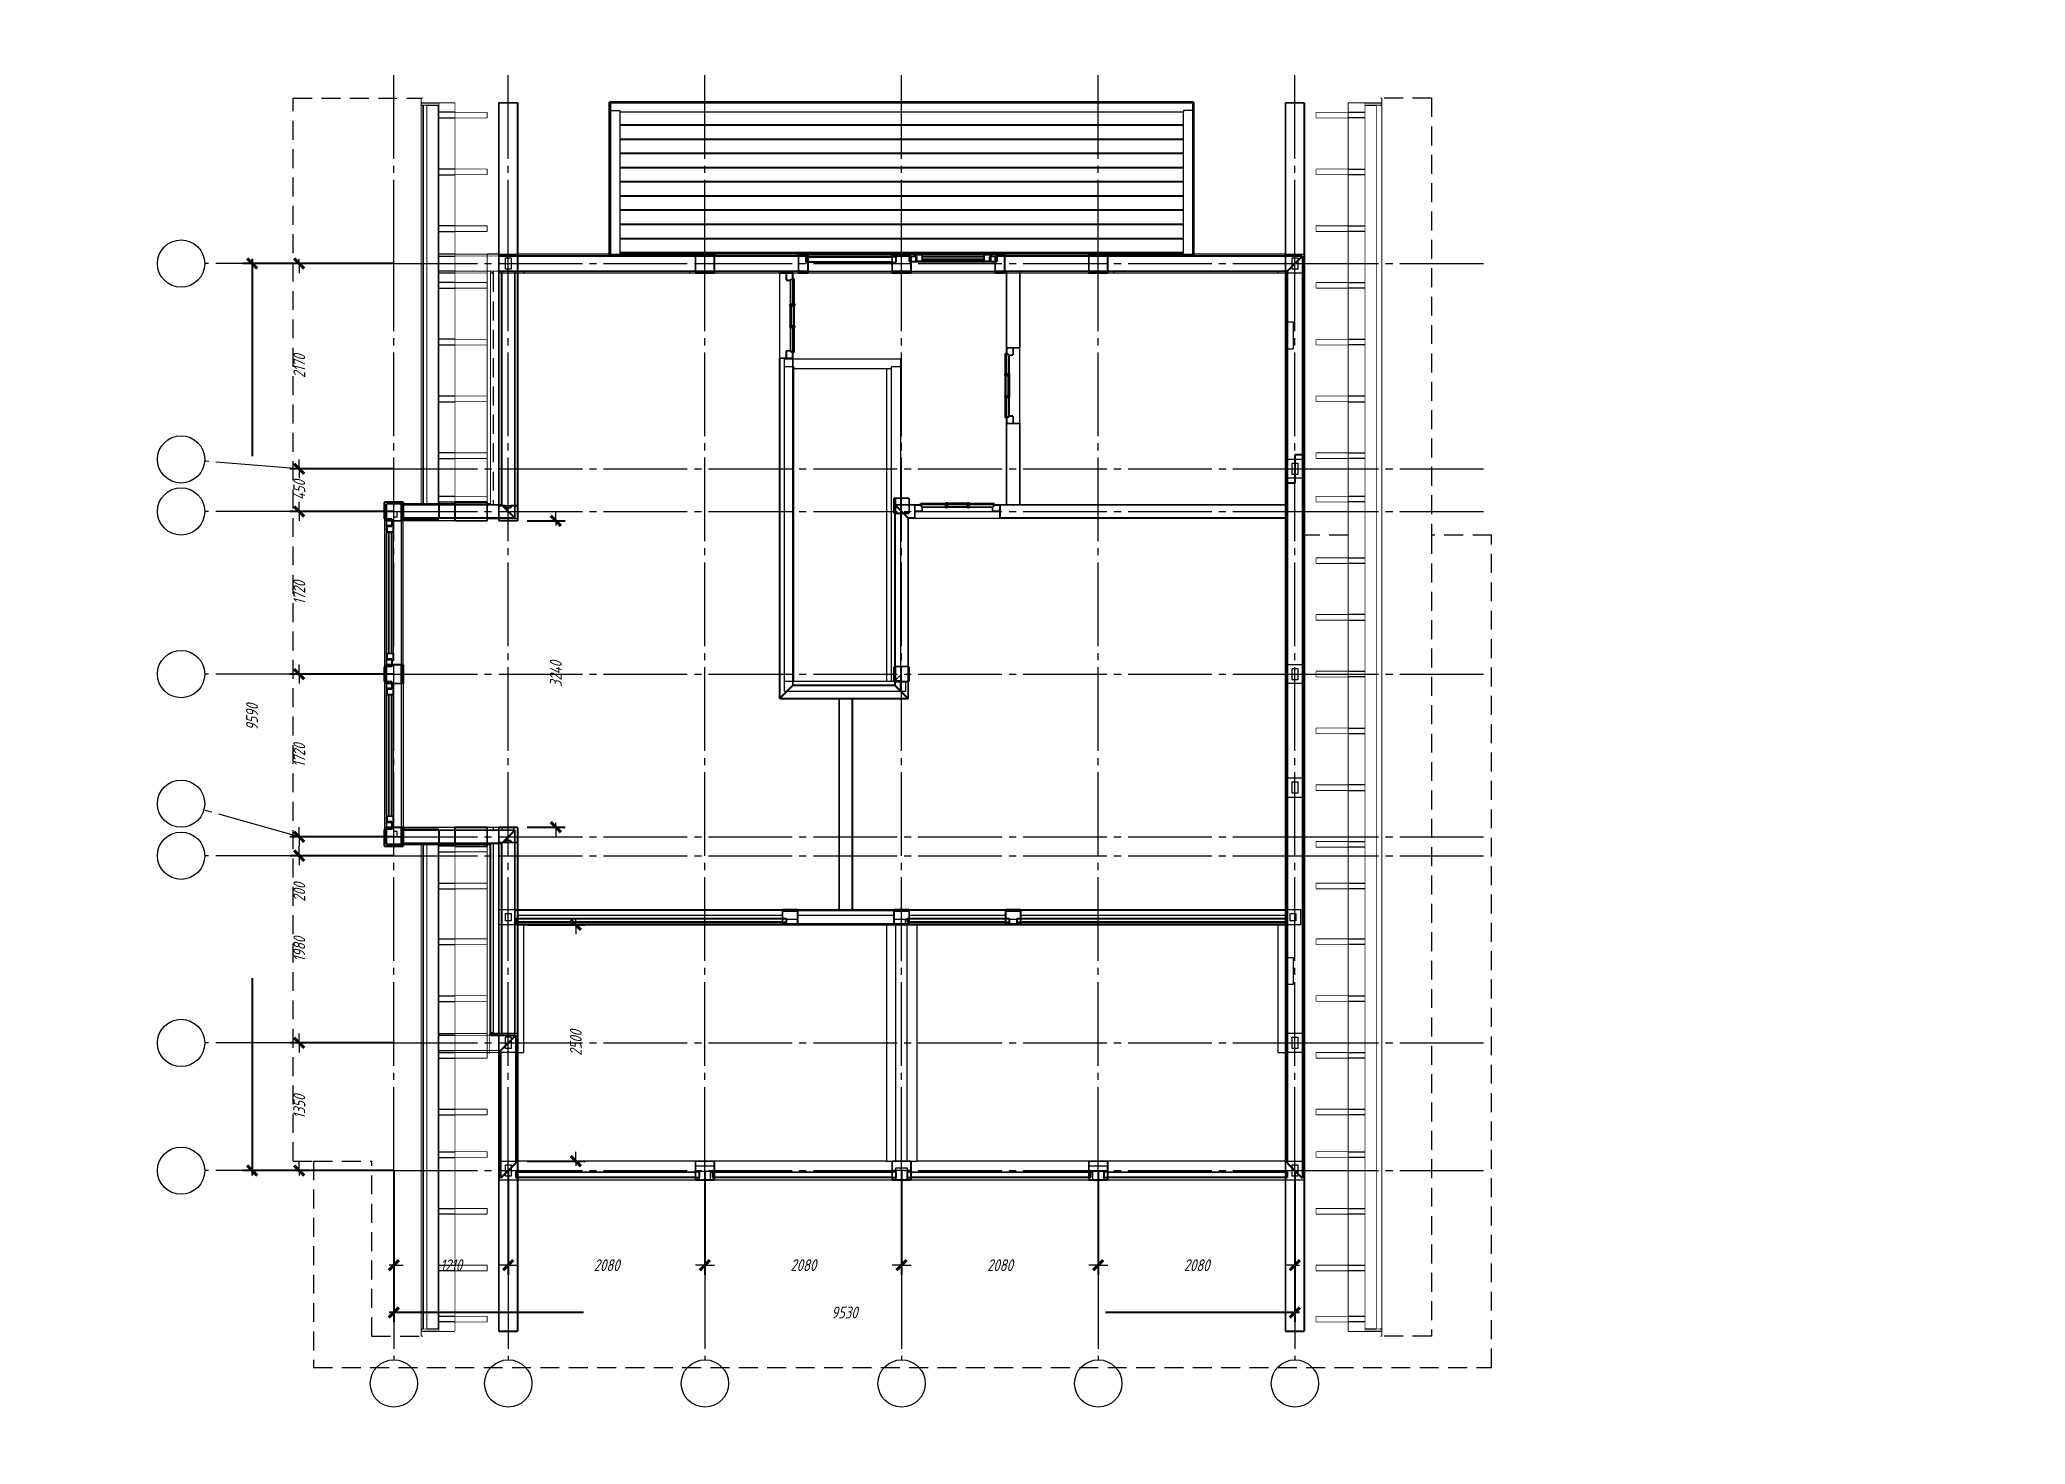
# Model space of a CAD drawing. Header units: millimetres. Extents: x 0 to 6720, y 0 to 297.
# Drawn here: x 2100 to 2520, y 0 to 297 of the extents above; entities that cross this region are included whole.
import ezdxf

# ---------------------------------------------------------------- set-up
doc = ezdxf.new("R2010")
doc.units = ezdxf.units.MM
for name, pattern in [('K5LT32768', [0]), ('K5LT_AXLED', [22.1875, 17.6875, -1.5, 1.5, -1.5]), ('K5LT_BASIC', [0]), ('K5LT_DASHED', [6, 4, -2]), ('K5LT_THIN', [0])]:
    doc.linetypes.add(name, pattern=pattern)
doc.layers.add('Системный слой', color=7, linetype='Continuous')
doc.styles.add('KDIMTEXTSTYLE', font='GOST_AU.SHX', dxfattribs={"width": 0.96, "oblique": 15, "height": 5})
doc.styles.add('KTEXTSTYLE', font='GOST_AU.SHX', dxfattribs={"width": 0.96, "height": 5})
doc.dimstyles.new('KDIMSTYLE (0.02)', dxfattribs={"dimtxt": 5, "dimasz": 1, "dimexe": 2, "dimexo": 0, "dimgap": 1, "dimtad": 1, "dimlfac": 50, "dimtxsty": 'KDIMTEXTSTYLE', "dimsah": 1, "dimcen": 0, "dimdle": 1, "dimadec": 0, "dimazin": 0, "dimtfac": 0.667, "dimtmove": 0, "dimatfit": 3, "dimfxl": 0, "dimtvp": 1, "dimtolj": 1, "dimtzin": 0, "dimarcsym": 0})

msp = doc.modelspace()

# ---------------------------------------------------------------- blocks, each defined once
blk = doc.blocks.new('U172')
at = {"layer": 'Системный слой', "color": 30, "linetype": 'K5LT_AXLED', "lineweight": 18}
for p, q in [((2154.91, 57.86), (2134.91, 57.86)), ((2174.91, 57.86), (2154.91, 57.86)), ((2174.91, 57.86), (2365.51, 57.86)), ((2365.51, 57.86), (2405.51, 57.86))]:
    blk.add_line(p, q, dxfattribs=at)
at = {"layer": 'Системный слой', "color": 7, "linetype": 'K5LT_THIN', "lineweight": 18}
blk.add_arc((2129.91, 57.86), 5, 0, 360, dxfattribs=at)
blk = doc.blocks.new('U173')
at = {"layer": 'Системный слой', "color": 30, "linetype": 'K5LT_AXLED', "lineweight": 18}
for p, q in [((2154.91, 84.86), (2134.91, 84.86)), ((2174.91, 84.86), (2154.91, 84.86)), ((2174.91, 84.86), (2365.51, 84.86)), ((2365.51, 84.86), (2405.51, 84.86))]:
    blk.add_line(p, q, dxfattribs=at)
at = {"layer": 'Системный слой', "color": 7, "linetype": 'K5LT_THIN', "lineweight": 18}
blk.add_arc((2129.91, 84.86), 5, 0, 360, dxfattribs=at)
blk = doc.blocks.new('U174')
at = {"layer": 'Системный слой', "color": 30, "linetype": 'K5LT_AXLED', "lineweight": 18}
for p, q in [((2154.91, 124.46), (2134.91, 124.46)), ((2174.91, 124.46), (2154.91, 124.46)), ((2174.91, 124.46), (2365.51, 124.46)), ((2365.51, 124.46), (2405.51, 124.46))]:
    blk.add_line(p, q, dxfattribs=at)
at = {"layer": 'Системный слой', "color": 7, "linetype": 'K5LT_THIN', "lineweight": 18}
blk.add_arc((2129.91, 124.46), 5, 0, 360, dxfattribs=at)
blk = doc.blocks.new('U175')
at = {"layer": 'Системный слой', "color": 30, "linetype": 'K5LT_AXLED', "lineweight": 18}
for p, q in [((2154.91, 128.46), (2134.72, 134.11)), ((2174.91, 128.46), (2154.91, 128.46)), ((2174.91, 128.46), (2365.51, 128.46)), ((2365.51, 128.46), (2405.51, 128.46))]:
    blk.add_line(p, q, dxfattribs=at)
at = {"layer": 'Системный слой', "color": 7, "linetype": 'K5LT_THIN', "lineweight": 18}
blk.add_arc((2129.91, 135.46), 5, 0, 360, dxfattribs=at)
blk = doc.blocks.new('U176')
at = {"layer": 'Системный слой', "color": 30, "linetype": 'K5LT_AXLED', "lineweight": 18}
for p, q in [((2154.91, 162.86), (2134.91, 162.86)), ((2174.91, 162.86), (2154.91, 162.86)), ((2174.91, 162.86), (2365.51, 162.86)), ((2365.51, 162.86), (2405.51, 162.86))]:
    blk.add_line(p, q, dxfattribs=at)
at = {"layer": 'Системный слой', "color": 7, "linetype": 'K5LT_THIN', "lineweight": 18}
blk.add_arc((2129.91, 162.86), 5, 0, 360, dxfattribs=at)
blk = doc.blocks.new('U177')
at = {"layer": 'Системный слой', "color": 30, "linetype": 'K5LT_AXLED', "lineweight": 18}
for p, q in [((2154.91, 197.26), (2134.91, 197.26)), ((2174.91, 197.26), (2154.91, 197.26)), ((2174.91, 197.26), (2365.51, 197.26)), ((2365.51, 197.26), (2405.51, 197.26))]:
    blk.add_line(p, q, dxfattribs=at)
at = {"layer": 'Системный слой', "color": 7, "linetype": 'K5LT_THIN', "lineweight": 18}
blk.add_arc((2129.91, 197.26), 5, 0, 360, dxfattribs=at)
blk = doc.blocks.new('U178')
at = {"layer": 'Системный слой', "color": 30, "linetype": 'K5LT_AXLED', "lineweight": 18}
for p, q in [((2154.91, 206.26), (2134.89, 207.86)), ((2174.91, 206.26), (2154.91, 206.26)), ((2174.91, 206.26), (2365.51, 206.26)), ((2365.51, 206.26), (2405.51, 206.26))]:
    blk.add_line(p, q, dxfattribs=at)
at = {"layer": 'Системный слой', "color": 7, "linetype": 'K5LT_THIN', "lineweight": 18}
blk.add_arc((2129.91, 208.26), 5, 0, 360, dxfattribs=at)
blk = doc.blocks.new('U179')
at = {"layer": 'Системный слой', "color": 30, "linetype": 'K5LT_AXLED', "lineweight": 18}
for p, q in [((2154.91, 249.66), (2134.91, 249.66)), ((2174.91, 249.66), (2154.91, 249.66)), ((2174.91, 249.66), (2365.51, 249.66)), ((2365.51, 249.66), (2405.51, 249.66))]:
    blk.add_line(p, q, dxfattribs=at)
at = {"layer": 'Системный слой', "color": 7, "linetype": 'K5LT_THIN', "lineweight": 18}
blk.add_arc((2129.91, 249.66), 5, 0, 360, dxfattribs=at)
blk = doc.blocks.new('U180')
at = {"layer": 'Системный слой', "color": 30, "linetype": 'K5LT_AXLED', "lineweight": 18}
for p, q in [((2174.91, 249.66), (2174.91, 289.66)), ((2174.91, 57.86), (2174.91, 249.66)), ((2174.91, 57.86), (2174.91, 37.86)), ((2174.91, 37.86), (2174.91, 17.86))]:
    blk.add_line(p, q, dxfattribs=at)
at = {"layer": 'Системный слой', "color": 7, "linetype": 'K5LT_THIN', "lineweight": 18}
blk.add_arc((2174.91, 12.86), 5, 0, 360, dxfattribs=at)
blk = doc.blocks.new('U181')
at = {"layer": 'Системный слой', "color": 30, "linetype": 'K5LT_AXLED', "lineweight": 18}
for p, q in [((2199.11, 249.66), (2199.11, 289.66)), ((2199.11, 57.86), (2199.11, 249.66)), ((2199.11, 57.86), (2199.11, 37.86)), ((2199.11, 37.86), (2199.11, 17.86))]:
    blk.add_line(p, q, dxfattribs=at)
at = {"layer": 'Системный слой', "color": 7, "linetype": 'K5LT_THIN', "lineweight": 18}
blk.add_arc((2199.11, 12.86), 5, 0, 360, dxfattribs=at)
blk = doc.blocks.new('U182')
at = {"layer": 'Системный слой', "color": 30, "linetype": 'K5LT_AXLED', "lineweight": 18}
for p, q in [((2240.71, 249.66), (2240.71, 289.66)), ((2240.71, 57.86), (2240.71, 249.66)), ((2240.71, 57.86), (2240.71, 37.86)), ((2240.71, 37.86), (2240.71, 17.86))]:
    blk.add_line(p, q, dxfattribs=at)
at = {"layer": 'Системный слой', "color": 7, "linetype": 'K5LT_THIN', "lineweight": 18}
blk.add_arc((2240.71, 12.86), 5, 0, 360, dxfattribs=at)
blk = doc.blocks.new('U183')
at = {"layer": 'Системный слой', "color": 30, "linetype": 'K5LT_AXLED', "lineweight": 18}
for p, q in [((2282.31, 249.66), (2282.31, 289.66)), ((2282.31, 57.86), (2282.31, 249.66)), ((2282.31, 57.86), (2282.31, 37.86)), ((2282.31, 37.86), (2282.31, 17.86))]:
    blk.add_line(p, q, dxfattribs=at)
at = {"layer": 'Системный слой', "color": 7, "linetype": 'K5LT_THIN', "lineweight": 18}
blk.add_arc((2282.31, 12.86), 5, 0, 360, dxfattribs=at)
blk = doc.blocks.new('U184')
at = {"layer": 'Системный слой', "color": 30, "linetype": 'K5LT_AXLED', "lineweight": 18}
for p, q in [((2323.91, 249.66), (2323.91, 289.66)), ((2323.91, 57.86), (2323.91, 249.66)), ((2323.91, 57.86), (2323.91, 37.86)), ((2323.91, 37.86), (2323.91, 17.86))]:
    blk.add_line(p, q, dxfattribs=at)
at = {"layer": 'Системный слой', "color": 7, "linetype": 'K5LT_THIN', "lineweight": 18}
blk.add_arc((2323.91, 12.86), 5, 0, 360, dxfattribs=at)
blk = doc.blocks.new('U185')
at = {"layer": 'Системный слой', "color": 30, "linetype": 'K5LT_AXLED', "lineweight": 18}
for p, q in [((2365.51, 249.66), (2365.51, 289.66)), ((2365.51, 57.86), (2365.51, 249.66)), ((2365.51, 57.86), (2365.51, 37.86)), ((2365.51, 37.86), (2365.51, 17.86))]:
    blk.add_line(p, q, dxfattribs=at)
at = {"layer": 'Системный слой', "color": 7, "linetype": 'K5LT_THIN', "lineweight": 18}
blk.add_arc((2365.51, 12.86), 5, 0, 360, dxfattribs=at)
blk = doc.blocks.new('U171')
at = {"layer": 'Системный слой'}
for name in ['U180', 'U181', 'U182', 'U183', 'U184', 'U185', 'U179', 'U178', 'U177', 'U176', 'U175', 'U174', 'U173', 'U172']:
    blk.add_blockref(name, (0, 0), dxfattribs=at)
blk = doc.blocks.new('U206')
at = {"layer": 'Системный слой', "color": 7, "linetype": 'K5LT_DASHED', "lineweight": 18}
for p, q in [((2153.63, 59.86), (2153.63, 284.66)), ((2153.63, 284.66), (2180.7, 284.66)), ((2180.7, 283.66), (2184.45, 283.66)), ((2180.7, 283.16), (2181.04, 283.16)), ((2181.9, 283.16), (2184.28, 283.16)), ((2187.85, 281.66), (2184.45, 281.66)), ((2376.77, 281.66), (2380.34, 281.66)), ((2380.17, 283.66), (2383.91, 283.66)), ((2380.34, 283.16), (2382.72, 283.16)), ((2383.57, 283.16), (2383.91, 283.16)), ((2394.39, 284.66), (2383.91, 284.66)), ((2394.39, 284.66), (2394.39, 192.26)), ((2184.45, 280.46), (2187.85, 280.46)), ((2380.34, 280.46), (2376.77, 280.46)), ((2187.85, 269.66), (2184.45, 269.66)), ((2376.77, 269.66), (2380.34, 269.66)), ((2184.45, 268.46), (2187.85, 268.46)), ((2380.34, 268.46), (2376.77, 268.46)), ((2187.85, 257.66), (2184.45, 257.66)), ((2184.45, 256.46), (2187.85, 256.46)), ((2376.77, 257.66), (2380.34, 257.66)), ((2380.34, 256.46), (2376.77, 256.46)), ((2187.85, 251.66), (2184.45, 251.66)), ((2184.45, 251.26), (2187.85, 251.26)), ((2187.85, 248.06), (2184.45, 248.06)), ((2197.11, 251.66), (2194.65, 251.66)), ((2195.91, 248.06), (2195.91, 247.66)), ((2187.85, 247.66), (2184.45, 247.66)), ((2187.85, 245.66), (2184.45, 245.66)), ((2184.45, 244.46), (2187.85, 244.46)), ((2195.91, 247.66), (2195.34, 247.66)), ((2195.91, 247.66), (2195.91, 198.66)), ((2376.77, 245.66), (2380.34, 245.66)), ((2380.34, 244.46), (2376.77, 244.46)), ((2187.85, 233.66), (2184.45, 233.66)), ((2184.45, 232.46), (2187.85, 232.46)), ((2376.77, 233.66), (2380.34, 233.66)), ((2380.34, 232.46), (2376.77, 232.46)), ((2187.85, 221.66), (2184.45, 221.66)), ((2184.45, 220.46), (2187.85, 220.46)), ((2380.34, 221.66), (2376.77, 221.66)), ((2376.77, 220.46), (2380.34, 220.46)), ((2187.85, 209.66), (2184.45, 209.66)), ((2184.45, 208.46), (2187.85, 208.46)), ((2376.77, 209.66), (2380.34, 209.66)), ((2380.34, 208.46), (2376.77, 208.46)), ((2184.45, 200.46), (2187.85, 200.46)), ((2376.77, 200.46), (2380.34, 200.46)), ((2380.34, 199.26), (2376.77, 199.26)), ((2376.77, 192.26), (2367.51, 192.26)), ((2407.11, 192.26), (2394.39, 192.26)), ((2394.39, 192.26), (2394.39, 22.86)), ((2407.11, 16.26), (2407.11, 192.26)), ((2376.77, 187.46), (2380.34, 187.46)), ((2380.34, 186.26), (2376.77, 186.26)), ((2380.34, 175.46), (2376.77, 175.46)), ((2376.77, 174.26), (2380.34, 174.26)), ((2376.77, 163.46), (2380.34, 163.46)), ((2380.34, 162.26), (2376.77, 162.26)), ((2376.77, 151.46), (2380.34, 151.46)), ((2380.34, 150.26), (2376.77, 150.26)), ((2380.34, 139.46), (2376.77, 139.46)), ((2376.77, 138.26), (2380.34, 138.26)), ((2376.77, 127.46), (2380.34, 127.46)), ((2380.34, 126.26), (2376.77, 126.26)), ((2184.45, 125.26), (2187.85, 125.26)), ((2184.45, 118.66), (2187.85, 118.66)), ((2376.77, 118.66), (2380.34, 118.66)), ((2184.45, 117.46), (2187.85, 117.46)), ((2380.34, 117.46), (2376.77, 117.46)), ((2184.45, 106.86), (2187.85, 106.86)), ((2184.45, 105.66), (2187.85, 105.66)), ((2376.77, 106.86), (2380.34, 106.86)), ((2380.34, 105.66), (2376.77, 105.66)), ((2184.45, 94.86), (2187.85, 94.86)), ((2184.45, 93.66), (2187.85, 93.66)), ((2376.77, 94.86), (2380.34, 94.86)), ((2380.34, 93.66), (2376.77, 93.66)), ((2184.45, 86.86), (2187.85, 86.86)), ((2187.85, 86.46), (2184.45, 86.46)), ((2184.45, 83.26), (2187.85, 83.26)), ((2184.45, 82.86), (2187.85, 82.86)), ((2184.45, 81.66), (2187.85, 81.66)), ((2194.65, 82.86), (2195.11, 82.86)), ((2376.77, 82.86), (2380.34, 82.86)), ((2380.34, 81.66), (2376.77, 81.66)), ((2184.45, 70.86), (2187.85, 70.86)), ((2184.45, 69.66), (2187.85, 69.66)), ((2376.77, 70.86), (2380.34, 70.86)), ((2380.34, 69.66), (2376.77, 69.66)), ((2153.63, 59.86), (2157.91, 59.86)), ((2157.91, 59.86), (2157.91, 16.26)), ((2157.91, 59.86), (2170.23, 59.86)), ((2170.23, 22.86), (2170.23, 59.86)), ((2184.45, 61.86), (2187.85, 61.86)), ((2184.45, 60.66), (2187.85, 60.66)), ((2376.77, 61.86), (2380.34, 61.86)), ((2380.34, 60.66), (2376.77, 60.66)), ((2184.45, 49.86), (2187.85, 49.86)), ((2187.85, 48.66), (2184.45, 48.66)), ((2376.77, 49.86), (2380.34, 49.86)), ((2380.34, 48.66), (2376.77, 48.66)), ((2184.45, 37.86), (2187.85, 37.86)), ((2376.77, 37.86), (2380.34, 37.86)), ((2187.85, 36.66), (2184.45, 36.66)), ((2380.34, 36.66), (2376.77, 36.66)), ((2184.45, 27.06), (2187.85, 27.06)), ((2187.85, 25.86), (2184.45, 25.86)), ((2376.77, 27.06), (2380.34, 27.06)), ((2380.34, 25.86), (2376.77, 25.86)), ((2170.23, 22.86), (2180.7, 22.86)), ((2181.04, 24.36), (2180.7, 24.36)), ((2184.45, 23.86), (2180.7, 23.86)), ((2184.28, 24.36), (2181.9, 24.36)), ((2383.91, 23.86), (2380.17, 23.86)), ((2382.72, 24.36), (2380.34, 24.36)), ((2383.91, 24.36), (2383.57, 24.36)), ((2394.39, 22.86), (2383.91, 22.86)), ((2157.91, 16.26), (2407.11, 16.26))]:
    blk.add_line(p, q, dxfattribs=at)
at = {"layer": 'Системный слой', "color": 7, "linetype": 'K5LT32768', "lineweight": 18}
for p, q in [((2220.71, 282.06), (2222.71, 282.06)), ((2222.71, 282.06), (2222.71, 281.66)), ((2341.91, 281.66), (2222.71, 281.66)), ((2222.71, 281.66), (2222.71, 251.66)), ((2343.91, 282.06), (2341.91, 282.06)), ((2341.91, 282.06), (2341.91, 281.66)), ((2341.91, 251.66), (2341.91, 281.66)), ((2197.11, 251.66), (2201.11, 251.66)), ((2198.51, 250.86), (2199.71, 250.86)), ((2198.51, 248.46), (2198.51, 250.86)), ((2199.71, 248.46), (2198.51, 248.46)), ((2199.71, 250.86), (2199.71, 248.46)), ((2220.51, 251.66), (2201.11, 251.66)), ((2202.31, 248.06), (2202.31, 247.66)), ((2220.71, 251.66), (2222.71, 251.66)), ((2222.71, 251.66), (2237.51, 251.66)), ((2237.51, 251.26), (2237.51, 251.66)), ((2237.51, 251.66), (2238.71, 251.66)), ((2237.51, 247.66), (2237.51, 248.06)), ((2238.71, 249.66), (2242.71, 249.66)), ((2239.11, 248.06), (2239.11, 247.66)), ((2242.31, 248.06), (2242.31, 247.66)), ((2260.51, 251.66), (2242.71, 251.66)), ((2262.51, 251.66), (2280.31, 251.66)), ((2280.31, 251.26), (2262.51, 251.26)), ((2280.31, 249.9), (2262.51, 249.9)), ((2262.51, 248.06), (2280.31, 248.06)), ((2280.31, 249.66), (2284.31, 249.66)), ((2280.71, 247.66), (2280.71, 248.06)), ((2280.91, 247.66), (2280.91, 248.06)), ((2281.11, 251.66), (2281.11, 251.26)), ((2281.11, 251.26), (2281.11, 251.14)), ((2283.71, 248.06), (2283.71, 247.66)), ((2283.91, 251.66), (2302.51, 251.66)), ((2283.91, 248.06), (2283.91, 247.66)), ((2285.11, 251.26), (2284.31, 251.26)), ((2284.31, 248.06), (2302.11, 248.06)), ((2285.26, 251.22), (2285.26, 250.16)), ((2285.26, 250.16), (2285.49, 250.16)), ((2285.87, 250.06), (2300.55, 250.06)), ((2299.75, 251.52), (2286.67, 251.52)), ((2299.75, 250.16), (2286.67, 250.16)), ((2301.16, 250.16), (2300.93, 250.16)), ((2301.16, 251.22), (2301.16, 250.16)), ((2302.11, 251.26), (2301.31, 251.26)), ((2321.91, 251.66), (2304.11, 251.66)), ((2321.91, 249.66), (2325.91, 249.66)), ((2322.31, 247.66), (2322.31, 248.06)), ((2325.51, 247.66), (2325.51, 248.06)), ((2325.91, 251.66), (2327.11, 251.66)), ((2327.11, 251.66), (2327.11, 251.26)), ((2327.11, 251.66), (2341.91, 251.66)), ((2327.11, 248.06), (2327.11, 247.66)), ((2341.91, 251.66), (2343.91, 251.66)), ((2363.51, 251.66), (2344.11, 251.66)), ((2361.91, 248.06), (2361.91, 247.66)), ((2363.51, 251.66), (2367.51, 251.66)), ((2364.91, 250.86), (2366.11, 250.86)), ((2364.91, 249.06), (2364.91, 250.86)), ((2364.91, 248.46), (2364.91, 249.06)), ((2366.11, 248.46), (2364.91, 248.46)), ((2366.11, 250.86), (2366.11, 250.26)), ((2366.11, 250.26), (2366.11, 248.46)), ((2197.71, 247.66), (2197.11, 247.66)), ((2200.51, 247.66), (2197.71, 247.66)), ((2201.11, 247.66), (2200.51, 247.66)), ((2202.31, 247.66), (2201.11, 247.66)), ((2237.51, 247.66), (2202.31, 247.66)), ((2238.71, 247.66), (2237.51, 247.66)), ((2256.51, 247.66), (2242.71, 247.66)), ((2256.51, 247.66), (2256.51, 229.66)), ((2259.31, 246.5), (2259.31, 247.66)), ((2260.51, 247.66), (2259.31, 247.66)), ((2259.31, 241.16), (2259.31, 246.5)), ((2280.31, 247.66), (2262.51, 247.66)), ((2302.11, 247.66), (2284.31, 247.66)), ((2304.51, 247.66), (2304.11, 247.66)), ((2307.31, 247.66), (2304.51, 247.66)), ((2321.91, 247.66), (2307.31, 247.66)), ((2327.11, 247.66), (2325.91, 247.66)), ((2361.91, 247.66), (2327.11, 247.66)), ((2363.51, 247.66), (2361.91, 247.66)), ((2363.91, 247.66), (2363.51, 247.66)), ((2367.11, 247.66), (2363.91, 247.66)), ((2367.51, 247.66), (2367.11, 247.66)), ((2258.71, 236.56), (2258.71, 240.76)), ((2259.67, 236.56), (2259.67, 240.76)), ((2259.31, 230.82), (2259.31, 236.16)), ((2363.91, 237.32), (2365.11, 237.32)), ((2365.11, 237.32), (2365.11, 231.66)), ((2304.51, 231.86), (2304.51, 230.7)), ((2307.31, 215.86), (2307.31, 231.86)), ((2363.91, 231.66), (2365.11, 231.66)), ((2257.51, 227.86), (2257.51, 229.46)), ((2259.31, 229.46), (2257.51, 229.46)), ((2257.51, 161.26), (2257.51, 227.86)), ((2259.31, 227.86), (2257.51, 227.86)), ((2259.31, 229.66), (2259.31, 230.82)), ((2282.11, 229.46), (2259.31, 229.46)), ((2259.51, 227.86), (2259.31, 227.86)), ((2259.51, 227.86), (2259.51, 227.46)), ((2259.51, 227.46), (2279.11, 227.46)), ((2259.51, 161.26), (2259.51, 227.46)), ((2279.11, 227.46), (2279.11, 161.26)), ((2279.11, 227.46), (2280.11, 227.46)), ((2282.11, 227.86), (2280.11, 227.86)), ((2280.11, 227.86), (2280.11, 227.46)), ((2280.11, 227.46), (2280.11, 161.26)), ((2282.11, 229.46), (2282.11, 227.86)), ((2282.11, 227.86), (2282.11, 200.06)), ((2304.51, 230.7), (2304.51, 226.36)), ((2304.15, 225.96), (2304.15, 221.76)), ((2305.11, 225.96), (2305.11, 221.76)), ((2304.51, 221.36), (2304.51, 217.02)), ((2304.51, 217.02), (2304.51, 215.86)), ((2363.91, 208.26), (2363.51, 208.26)), ((2365.51, 208.26), (2363.91, 208.26)), ((2364.91, 205.06), (2364.91, 207.46)), ((2364.91, 207.46), (2365.51, 207.46)), ((2367.11, 208.26), (2365.51, 208.26)), ((2365.51, 207.46), (2366.11, 207.46)), ((2366.11, 207.46), (2366.11, 205.06)), ((2367.51, 208.26), (2367.11, 208.26)), ((2363.91, 204.26), (2363.51, 204.26)), ((2365.51, 204.26), (2363.91, 204.26)), ((2365.51, 205.06), (2364.91, 205.06)), ((2366.11, 205.06), (2365.51, 205.06)), ((2367.11, 204.26), (2365.51, 204.26)), ((2367.51, 204.26), (2367.11, 204.26)), ((2174.91, 198.86), (2174.91, 199.26)), ((2174.91, 197.26), (2174.91, 198.86)), ((2184.45, 199.26), (2187.85, 199.26)), ((2187.85, 198.86), (2194.65, 198.86)), ((2199.71, 198.46), (2198.51, 198.46)), ((2281.11, 198.66), (2281.11, 200.06)), ((2281.11, 198.46), (2281.11, 198.66)), ((2281.11, 196.86), (2281.11, 198.46)), ((2282.11, 200.06), (2282.11, 198.66)), ((2282.11, 198.66), (2282.11, 197.46)), ((2282.11, 197.46), (2282.11, 196.86)), ((2286.27, 198.66), (2285.11, 198.66)), ((2291.61, 198.66), (2286.27, 198.66)), ((2296.21, 199.02), (2292.01, 199.02)), ((2296.21, 198.06), (2292.01, 198.06)), ((2301.95, 198.66), (2296.61, 198.66)), ((2303.11, 198.66), (2301.95, 198.66)), ((2172.91, 195.66), (2172.91, 164.46)), ((2173.31, 195.26), (2173.31, 164.86)), ((2173.35, 193.7), (2173.35, 166.42)), ((2174.51, 194.31), (2173.45, 194.31)), ((2173.45, 194.31), (2173.45, 194.08)), ((2174.91, 197.26), (2175.51, 197.26)), ((2174.91, 196.06), (2174.91, 197.26)), ((2175.51, 196.06), (2174.91, 196.06)), ((2174.91, 195.26), (2174.91, 196.06)), ((2175.51, 197.26), (2175.51, 196.06)), ((2175.51, 197.26), (2176.51, 197.26)), ((2176.51, 164.86), (2176.51, 195.26)), ((2176.91, 164.86), (2176.91, 195.26)), ((2187.85, 195.26), (2176.91, 195.26)), ((2195.91, 195.66), (2194.65, 195.66)), ((2195.91, 195.86), (2195.91, 195.66)), ((2197.11, 195.66), (2195.91, 195.66)), ((2197.91, 195.66), (2197.11, 195.66)), ((2197.91, 195.66), (2197.91, 195.86)), ((2200.31, 195.66), (2197.91, 195.66)), ((2200.31, 195.66), (2200.31, 195.86)), ((2201.11, 195.66), (2200.31, 195.66)), ((2282.11, 196.86), (2282.11, 164.46)), ((2285.11, 195.86), (2303.11, 195.86)), ((2173.45, 167.22), (2173.45, 192.9)), ((2174.81, 167.22), (2174.81, 192.9)), ((2173.45, 165.81), (2173.45, 166.04)), ((2174.51, 165.81), (2173.45, 165.81)), ((2174.91, 160.86), (2174.91, 164.86)), ((2281.11, 161.66), (2281.11, 164.46)), ((2282.11, 164.46), (2282.11, 162.66)), ((2363.51, 164.86), (2363.91, 164.86)), ((2363.91, 164.86), (2367.11, 164.86)), ((2364.91, 164.06), (2366.11, 164.06)), ((2364.91, 161.66), (2364.91, 164.06)), ((2366.11, 164.06), (2366.11, 161.66)), ((2367.11, 164.86), (2367.51, 164.86)), ((2172.91, 161.26), (2172.91, 130.06)), ((2173.31, 160.86), (2173.31, 130.46)), ((2174.51, 159.91), (2173.45, 159.91)), ((2173.45, 159.91), (2173.45, 159.68)), ((2176.51, 130.46), (2176.51, 160.86)), ((2176.91, 160.86), (2176.91, 130.46)), ((2257.51, 159.26), (2257.51, 161.26)), ((2259.31, 161.26), (2257.51, 161.26)), ((2259.51, 161.26), (2259.31, 161.26)), ((2279.11, 161.26), (2259.51, 161.26)), ((2280.11, 161.26), (2279.11, 161.26)), ((2280.71, 161.26), (2280.11, 161.26)), ((2282.11, 162.66), (2281.11, 161.66)), ((2281.11, 161.46), (2281.11, 161.66)), ((2282.11, 161.46), (2281.11, 161.46)), ((2281.11, 161.26), (2281.11, 161.46)), ((2282.11, 162.66), (2282.11, 161.46)), ((2282.11, 161.46), (2282.11, 161.26)), ((2282.11, 159.26), (2282.11, 161.26)), ((2283.11, 161.26), (2283.11, 159.26)), ((2363.91, 160.86), (2363.51, 160.86)), ((2367.11, 160.86), (2363.91, 160.86)), ((2366.11, 161.66), (2364.91, 161.66)), ((2367.51, 160.86), (2367.11, 160.86)), ((2173.35, 159.3), (2173.35, 132.02)), ((2173.45, 132.82), (2173.45, 158.5)), ((2174.81, 132.82), (2174.81, 158.5)), ((2257.51, 159.26), (2258.11, 159.26)), ((2258.11, 159.26), (2282.11, 159.26)), ((2282.11, 159.26), (2283.11, 159.26)), ((2363.91, 140.86), (2363.51, 140.86)), ((2367.11, 140.86), (2363.91, 140.86)), ((2364.91, 140.06), (2366.11, 140.06)), ((2364.91, 137.66), (2364.91, 140.06)), ((2366.11, 140.06), (2366.11, 137.66)), ((2367.51, 140.86), (2367.11, 140.86)), ((2363.51, 136.86), (2363.91, 136.86)), ((2363.91, 136.86), (2367.11, 136.86)), ((2366.11, 137.66), (2364.91, 137.66)), ((2367.11, 136.86), (2367.51, 136.86)), ((2173.45, 131.41), (2173.45, 131.64)), ((2174.51, 131.41), (2173.45, 131.41)), ((2174.91, 129.66), (2174.91, 130.46)), ((2176.91, 130.46), (2187.85, 130.46)), ((2194.65, 130.46), (2195.91, 130.46)), ((2195.91, 130.46), (2195.91, 129.86)), ((2195.91, 130.46), (2197.11, 130.46)), ((2197.91, 129.86), (2197.91, 130.46)), ((2200.31, 129.86), (2200.31, 130.46)), ((2174.91, 129.66), (2175.51, 129.66)), ((2174.91, 128.46), (2174.91, 129.66)), ((2174.91, 126.86), (2174.91, 128.46)), ((2175.51, 128.46), (2174.91, 128.46)), ((2174.91, 126.86), (2174.91, 126.46)), ((2175.51, 129.66), (2175.51, 128.46)), ((2176.51, 128.46), (2175.51, 128.46)), ((2187.85, 126.46), (2184.45, 126.46)), ((2194.65, 126.86), (2187.85, 126.86)), ((2195.91, 127.06), (2195.91, 87.06)), ((2198.51, 127.26), (2199.71, 127.26)), ((2197.11, 113.06), (2197.71, 113.06)), ((2197.71, 109.86), (2197.11, 109.86)), ((2197.71, 113.06), (2200.51, 113.06)), ((2200.51, 109.86), (2197.71, 109.86)), ((2198.51, 112.26), (2199.71, 112.26)), ((2198.51, 110.66), (2198.51, 112.26)), ((2199.71, 110.66), (2198.51, 110.66)), ((2199.71, 112.26), (2199.71, 110.66)), ((2200.51, 113.06), (2201.11, 113.06)), ((2201.11, 109.86), (2200.51, 109.86)), ((2201.11, 111.06), (2200.71, 111.06)), ((2201.11, 113.06), (2257.11, 113.06)), ((2257.11, 112.86), (2201.11, 112.86)), ((2201.11, 111.86), (2257.11, 111.86)), ((2257.11, 111.18), (2201.11, 111.18)), ((2201.11, 110.06), (2257.11, 110.06)), ((2201.11, 109.86), (2202.31, 109.86)), ((2202.31, 109.86), (2202.31, 82.86)), ((2202.31, 109.86), (2257.11, 109.86)), ((2260.31, 112.66), (2257.11, 112.66)), ((2257.91, 111.06), (2257.11, 111.06)), ((2257.91, 111.06), (2260.31, 111.06)), ((2257.91, 110.38), (2257.91, 110.06)), ((2257.91, 110.06), (2257.91, 109.86)), ((2260.31, 113.06), (2269.11, 113.06)), ((2260.31, 111.86), (2280.71, 111.86)), ((2260.31, 109.86), (2279.11, 109.86)), ((2269.11, 113.06), (2271.91, 113.06)), ((2271.91, 113.06), (2280.71, 113.06)), ((2279.11, 109.86), (2279.11, 59.86)), ((2279.11, 109.86), (2280.71, 109.86)), ((2283.91, 112.66), (2280.71, 112.66)), ((2280.71, 111.06), (2283.11, 111.06)), ((2281.11, 59.86), (2281.11, 109.86)), ((2283.51, 111.06), (2283.11, 111.06)), ((2283.11, 110.06), (2283.11, 111.06)), ((2283.11, 109.86), (2283.11, 110.06)), ((2283.51, 111.06), (2283.91, 111.06)), ((2283.51, 59.86), (2283.51, 109.86)), ((2283.91, 113.06), (2304.31, 113.06)), ((2304.31, 112.86), (2283.91, 112.86)), ((2283.91, 111.86), (2304.31, 111.86)), ((2304.31, 111.18), (2283.91, 111.18)), ((2283.91, 110.06), (2304.31, 110.06)), ((2283.91, 109.86), (2285.51, 109.86)), ((2285.51, 109.86), (2285.51, 59.86)), ((2285.51, 109.86), (2304.31, 109.86)), ((2307.51, 112.66), (2304.31, 112.66)), ((2305.11, 111.06), (2304.31, 111.06)), ((2305.11, 111.06), (2306.71, 111.06)), ((2305.11, 110.38), (2305.11, 110.06)), ((2305.11, 110.06), (2305.11, 109.86)), ((2307.51, 111.06), (2306.71, 111.06)), ((2306.71, 110.06), (2306.71, 110.38)), ((2306.71, 109.86), (2306.71, 110.06)), ((2307.51, 113.06), (2363.51, 113.06)), ((2363.51, 112.86), (2307.51, 112.86)), ((2307.51, 111.86), (2363.51, 111.86)), ((2363.51, 111.18), (2307.51, 111.18)), ((2307.51, 110.06), (2363.51, 110.06)), ((2307.51, 109.86), (2361.91, 109.86)), ((2361.91, 109.86), (2361.91, 82.86)), ((2361.91, 109.86), (2363.51, 109.86)), ((2363.51, 113.06), (2363.91, 113.06)), ((2363.91, 111.06), (2363.51, 111.06)), ((2363.91, 109.86), (2363.51, 109.86)), ((2363.91, 113.06), (2366.71, 113.06)), ((2366.71, 109.86), (2363.91, 109.86)), ((2364.51, 112.26), (2365.71, 112.26)), ((2364.51, 110.66), (2364.51, 112.26)), ((2365.71, 110.66), (2364.51, 110.66)), ((2365.71, 112.26), (2365.71, 110.66)), ((2366.71, 113.06), (2366.71, 109.86)), ((2365.11, 102.86), (2363.91, 102.86)), ((2365.11, 102.86), (2365.11, 97.21)), ((2365.11, 97.21), (2363.91, 97.21)), ((2195.34, 87.06), (2195.91, 87.06)), ((2195.91, 87.06), (2195.91, 86.86)), ((2196.51, 86.86), (2196.51, 86.46)), ((2197.71, 86.86), (2197.11, 86.86)), ((2200.51, 86.86), (2197.71, 86.86)), ((2199.71, 86.06), (2198.51, 86.06)), ((2198.51, 84.26), (2198.51, 86.06)), ((2198.51, 83.66), (2198.51, 84.26)), ((2199.71, 86.06), (2199.71, 85.46)), ((2199.71, 85.46), (2199.71, 83.66)), ((2201.11, 86.86), (2200.51, 86.86)), ((2363.91, 86.86), (2363.51, 86.86)), ((2367.11, 86.86), (2363.91, 86.86)), ((2364.91, 86.06), (2366.11, 86.06)), ((2364.91, 83.66), (2364.91, 86.06)), ((2366.11, 86.06), (2366.11, 83.66)), ((2367.51, 86.86), (2367.11, 86.86)), ((2197.51, 82.86), (2197.11, 82.86)), ((2200.71, 82.86), (2197.51, 82.86)), ((2199.71, 83.66), (2198.51, 83.66)), ((2201.11, 82.86), (2200.71, 82.86)), ((2201.11, 82.86), (2202.31, 82.86)), ((2361.91, 82.86), (2363.51, 82.86)), ((2363.91, 82.86), (2363.51, 82.86)), ((2367.11, 82.86), (2363.91, 82.86)), ((2366.11, 83.66), (2364.91, 83.66)), ((2367.51, 82.86), (2367.11, 82.86)), ((2197.11, 59.86), (2197.51, 59.86)), ((2197.51, 59.86), (2200.71, 59.86)), ((2198.51, 59.06), (2199.71, 59.06)), ((2198.51, 57.26), (2198.51, 59.06)), ((2199.71, 59.06), (2199.71, 58.46)), ((2200.71, 59.86), (2201.11, 59.86)), ((2238.71, 59.86), (2201.11, 59.86)), ((2238.71, 58.86), (2242.71, 58.86)), ((2279.11, 59.86), (2242.71, 59.86)), ((2279.11, 59.86), (2280.31, 59.86)), ((2284.31, 59.86), (2285.51, 59.86)), ((2321.91, 59.86), (2285.51, 59.86)), ((2321.91, 58.86), (2325.91, 58.86)), ((2363.51, 59.86), (2325.91, 59.86)), ((2363.51, 59.86), (2363.91, 59.86)), ((2363.91, 59.86), (2367.11, 59.86)), ((2364.91, 59.06), (2366.11, 59.06)), ((2364.91, 58.46), (2364.91, 59.06)), ((2366.11, 59.06), (2366.11, 57.26)), ((2367.11, 59.86), (2367.51, 59.86)), ((2201.11, 55.86), (2197.11, 55.86)), ((2198.51, 56.66), (2198.51, 57.26)), ((2199.71, 56.66), (2198.51, 56.66)), ((2199.71, 58.46), (2199.71, 56.66)), ((2201.11, 57.62), (2238.71, 57.62)), ((2238.71, 55.86), (2201.11, 55.86)), ((2242.71, 57.66), (2238.71, 57.66)), ((2239.51, 56.38), (2239.51, 55.86)), ((2241.91, 55.86), (2241.91, 57.62)), ((2241.91, 57.62), (2242.31, 57.62)), ((2242.71, 57.62), (2280.31, 57.62)), ((2280.31, 55.86), (2242.71, 55.86)), ((2281.11, 57.86), (2280.31, 57.86)), ((2281.11, 57.86), (2281.11, 58.46)), ((2281.11, 58.46), (2283.51, 58.46)), ((2283.51, 57.86), (2281.11, 57.86)), ((2281.11, 56.38), (2281.11, 55.86)), ((2283.51, 58.46), (2283.51, 57.86)), ((2284.31, 57.86), (2283.51, 57.86)), ((2283.51, 55.86), (2283.51, 56.38)), ((2284.31, 57.62), (2321.91, 57.62)), ((2321.91, 55.86), (2284.31, 55.86)), ((2325.91, 57.66), (2321.91, 57.66)), ((2322.31, 57.62), (2322.71, 57.62)), ((2322.71, 57.62), (2322.71, 55.86)), ((2325.11, 55.86), (2325.11, 56.38)), ((2325.91, 57.62), (2363.51, 57.62)), ((2363.51, 55.86), (2325.91, 55.86)), ((2367.51, 55.86), (2363.51, 55.86)), ((2364.91, 56.66), (2364.91, 58.46)), ((2366.11, 56.66), (2364.91, 56.66)), ((2366.11, 57.26), (2366.11, 56.66))]:
    blk.add_line(p, q, dxfattribs=at)
at = {"layer": 'Системный слой', "color": 7, "linetype": 'K5LT_DASHED', "const_width": 0.18}
for points in [[(2180.7, 284.66), (2181.04, 284.66)], [(2180.7, 283.66), (2180.7, 284.66)], [(2180.7, 283.16), (2180.7, 283.66)], [(2180.7, 198.86), (2180.7, 283.16)], [(2181.04, 283.16), (2181.21, 283.16)], [(2181.04, 198.86), (2181.04, 283.16)], [(2181.21, 283.16), (2181.9, 283.16)], [(2181.21, 198.86), (2181.21, 283.16)], [(2181.9, 283.16), (2181.9, 198.86)], [(2184.28, 283.16), (2184.45, 283.16)], [(2184.28, 198.86), (2184.28, 283.16)], [(2184.45, 283.66), (2187.85, 283.66)], [(2184.45, 283.16), (2184.45, 283.66)], [(2184.45, 281.66), (2184.45, 283.16)], [(2184.45, 280.46), (2184.45, 281.66)], [(2187.85, 283.66), (2187.85, 281.66)], [(2187.85, 280.46), (2187.85, 281.66)], [(2187.85, 281.66), (2194.65, 281.66)], [(2194.65, 281.66), (2194.65, 280.46)], [(2369.96, 280.46), (2369.96, 281.66)], [(2369.96, 281.66), (2376.77, 281.66)], [(2376.77, 283.66), (2380.17, 283.66)], [(2376.77, 281.66), (2376.77, 283.66)], [(2376.77, 281.66), (2376.77, 280.46)], [(2380.17, 283.16), (2380.34, 283.16)], [(2380.34, 283.16), (2380.34, 281.66)], [(2380.34, 281.66), (2380.34, 280.46)], [(2382.72, 24.36), (2382.72, 283.16)], [(2383.57, 283.16), (2382.72, 283.16)], [(2383.57, 284.66), (2383.91, 284.66)], [(2383.91, 284.66), (2383.91, 283.66)], [(2383.91, 283.66), (2383.91, 283.16)], [(2383.91, 283.16), (2383.91, 24.36)], [(2184.45, 269.66), (2184.45, 280.46)], [(2194.65, 280.46), (2187.85, 280.46)], [(2187.85, 280.46), (2187.85, 269.66)], [(2376.77, 280.46), (2369.96, 280.46)], [(2376.77, 269.66), (2376.77, 280.46)], [(2380.34, 280.46), (2380.34, 269.66)], [(2184.45, 268.46), (2184.45, 269.66)], [(2187.85, 268.46), (2187.85, 269.66)], [(2187.85, 269.66), (2194.65, 269.66)], [(2194.65, 269.66), (2194.65, 268.46)], [(2369.96, 268.46), (2369.96, 269.66)], [(2369.96, 269.66), (2376.77, 269.66)], [(2376.77, 269.66), (2376.77, 268.46)], [(2380.34, 269.66), (2380.34, 268.46)], [(2184.45, 257.66), (2184.45, 268.46)], [(2194.65, 268.46), (2187.85, 268.46)], [(2187.85, 268.46), (2187.85, 257.66)], [(2376.77, 268.46), (2369.96, 268.46)], [(2376.77, 257.66), (2376.77, 268.46)], [(2380.34, 268.46), (2380.34, 257.66)], [(2184.45, 256.46), (2184.45, 257.66)], [(2184.45, 251.66), (2184.45, 256.46)], [(2187.85, 256.46), (2187.85, 257.66)], [(2187.85, 257.66), (2194.65, 257.66)], [(2194.65, 256.46), (2187.85, 256.46)], [(2187.85, 256.46), (2187.85, 251.66)], [(2194.65, 257.66), (2194.65, 256.46)], [(2369.96, 256.46), (2369.96, 257.66)], [(2369.96, 257.66), (2376.77, 257.66)], [(2376.77, 256.46), (2369.96, 256.46)], [(2376.77, 257.66), (2376.77, 256.46)], [(2376.77, 245.66), (2376.77, 256.46)], [(2380.34, 257.66), (2380.34, 256.46)], [(2380.34, 256.46), (2380.34, 245.66)], [(2184.45, 251.26), (2184.45, 251.66)], [(2184.45, 248.06), (2184.45, 251.26)], [(2184.45, 247.66), (2184.45, 248.06)], [(2187.85, 251.66), (2194.65, 251.66)], [(2187.85, 251.26), (2187.85, 251.66)], [(2187.85, 248.06), (2187.85, 251.26)], [(2187.85, 251.26), (2194.65, 251.26)], [(2194.65, 248.06), (2187.85, 248.06)], [(2187.85, 247.66), (2187.85, 248.06)], [(2194.65, 251.66), (2194.65, 251.26)], [(2197.11, 251.26), (2194.65, 251.26)], [(2194.65, 251.26), (2194.65, 248.06)], [(2194.65, 248.06), (2195.34, 248.06)], [(2194.65, 248.06), (2194.65, 247.66)], [(2195.34, 248.06), (2195.34, 247.66)], [(2195.34, 248.06), (2195.91, 248.06)], [(2195.91, 248.06), (2197.11, 248.06)], [(2184.45, 245.66), (2184.45, 247.66)], [(2184.45, 244.46), (2184.45, 245.66)], [(2184.45, 233.66), (2184.45, 244.46)], [(2194.65, 247.66), (2187.85, 247.66)], [(2187.85, 247.66), (2187.85, 245.66)], [(2187.85, 244.46), (2187.85, 245.66)], [(2187.85, 245.66), (2194.65, 245.66)], [(2194.65, 244.46), (2187.85, 244.46)], [(2187.85, 244.46), (2187.85, 233.66)], [(2194.65, 245.66), (2194.65, 247.66)], [(2194.65, 245.66), (2194.65, 244.46)], [(2194.65, 233.66), (2194.65, 244.46)], [(2195.34, 247.66), (2195.34, 198.86)], [(2369.96, 244.46), (2369.96, 245.66)], [(2369.96, 245.66), (2376.77, 245.66)], [(2376.77, 244.46), (2369.96, 244.46)], [(2376.77, 245.66), (2376.77, 244.46)], [(2376.77, 233.66), (2376.77, 244.46)], [(2380.34, 245.66), (2380.34, 244.46)], [(2380.34, 244.46), (2380.34, 233.66)], [(2184.45, 232.46), (2184.45, 233.66)], [(2184.45, 221.66), (2184.45, 232.46)], [(2187.85, 232.46), (2187.85, 233.66)], [(2187.85, 233.66), (2194.65, 233.66)], [(2194.65, 232.46), (2187.85, 232.46)], [(2187.85, 232.46), (2187.85, 221.66)], [(2194.65, 233.66), (2194.65, 232.46)], [(2194.65, 221.66), (2194.65, 232.46)], [(2369.96, 232.46), (2369.96, 233.66)], [(2369.96, 233.66), (2376.77, 233.66)], [(2376.77, 232.46), (2369.96, 232.46)], [(2376.77, 233.66), (2376.77, 232.46)], [(2376.77, 221.66), (2376.77, 232.46)], [(2380.34, 233.66), (2380.34, 232.46)], [(2380.34, 232.46), (2380.34, 221.66)], [(2184.45, 220.46), (2184.45, 221.66)], [(2184.45, 209.66), (2184.45, 220.46)], [(2187.85, 220.46), (2187.85, 221.66)], [(2187.85, 221.66), (2194.65, 221.66)], [(2194.65, 220.46), (2187.85, 220.46)], [(2187.85, 220.46), (2187.85, 209.66)], [(2194.65, 221.66), (2194.65, 220.46)], [(2194.65, 209.66), (2194.65, 220.46)], [(2369.96, 220.46), (2369.96, 221.66)], [(2369.96, 221.66), (2376.77, 221.66)], [(2376.77, 220.46), (2369.96, 220.46)], [(2376.77, 221.66), (2376.77, 220.46)], [(2376.77, 209.66), (2376.77, 220.46)], [(2380.34, 221.66), (2380.34, 220.46)], [(2380.34, 220.46), (2380.34, 209.66)], [(2184.45, 208.46), (2184.45, 209.66)], [(2184.45, 200.46), (2184.45, 208.46)], [(2187.85, 209.66), (2194.65, 209.66)], [(2187.85, 208.46), (2187.85, 209.66)], [(2194.65, 208.46), (2187.85, 208.46)], [(2187.85, 208.46), (2187.85, 200.46)], [(2194.65, 209.66), (2194.65, 208.46)], [(2194.65, 200.46), (2194.65, 208.46)], [(2369.96, 208.46), (2369.96, 209.66)], [(2369.96, 209.66), (2376.77, 209.66)], [(2376.77, 208.46), (2369.96, 208.46)], [(2376.77, 209.66), (2376.77, 208.46)], [(2376.77, 200.46), (2376.77, 208.46)], [(2380.34, 209.66), (2380.34, 208.46)], [(2380.34, 208.46), (2380.34, 200.46)], [(2184.45, 199.26), (2184.45, 200.46)], [(2187.85, 200.46), (2194.65, 200.46)], [(2187.85, 199.26), (2187.85, 200.46)], [(2194.65, 200.46), (2194.65, 199.26)], [(2369.96, 199.26), (2369.96, 200.46)], [(2369.96, 200.46), (2376.77, 200.46)], [(2376.77, 199.26), (2369.96, 199.26)], [(2376.77, 200.46), (2376.77, 199.26)], [(2376.77, 192.26), (2376.77, 199.26)], [(2380.34, 200.46), (2380.34, 199.26)], [(2380.34, 199.26), (2380.34, 187.46)], [(2376.77, 187.46), (2376.77, 192.26)], [(2369.96, 186.26), (2369.96, 187.46)], [(2369.96, 187.46), (2376.77, 187.46)], [(2376.77, 186.26), (2369.96, 186.26)], [(2376.77, 187.46), (2376.77, 186.26)], [(2376.77, 175.46), (2376.77, 186.26)], [(2380.34, 187.46), (2380.34, 186.26)], [(2380.34, 186.26), (2380.34, 175.46)], [(2369.96, 174.26), (2369.96, 175.46)], [(2369.96, 175.46), (2376.77, 175.46)], [(2376.77, 174.26), (2369.96, 174.26)], [(2376.77, 175.46), (2376.77, 174.26)], [(2376.77, 163.46), (2376.77, 174.26)], [(2380.34, 175.46), (2380.34, 174.26)], [(2380.34, 174.26), (2380.34, 163.46)], [(2369.96, 162.26), (2369.96, 163.46)], [(2369.96, 163.46), (2376.77, 163.46)], [(2376.77, 162.26), (2369.96, 162.26)], [(2376.77, 163.46), (2376.77, 162.26)], [(2376.77, 151.46), (2376.77, 162.26)], [(2380.34, 163.46), (2380.34, 162.26)], [(2380.34, 162.26), (2380.34, 151.46)], [(2369.96, 150.26), (2369.96, 151.46)], [(2369.96, 151.46), (2376.77, 151.46)], [(2376.77, 151.46), (2376.77, 150.26)], [(2380.34, 151.46), (2380.34, 150.26)], [(2376.77, 150.26), (2369.96, 150.26)], [(2376.77, 139.46), (2376.77, 150.26)], [(2380.34, 150.26), (2380.34, 139.46)], [(2369.96, 138.26), (2369.96, 139.46)], [(2369.96, 139.46), (2376.77, 139.46)], [(2376.77, 139.46), (2376.77, 138.26)], [(2380.34, 139.46), (2380.34, 138.26)], [(2376.77, 138.26), (2369.96, 138.26)], [(2376.77, 127.46), (2376.77, 138.26)], [(2380.34, 138.26), (2380.34, 127.46)], [(2180.7, 24.36), (2180.7, 126.86)], [(2181.04, 24.36), (2181.04, 126.86)], [(2181.21, 24.36), (2181.21, 126.86)], [(2181.9, 126.86), (2181.9, 24.36)], [(2184.28, 24.36), (2184.28, 126.86)], [(2184.45, 125.26), (2184.45, 126.46)], [(2187.85, 125.26), (2187.85, 126.46)], [(2194.65, 126.46), (2194.65, 125.26)], [(2369.96, 126.26), (2369.96, 127.46)], [(2369.96, 127.46), (2376.77, 127.46)], [(2376.77, 126.26), (2369.96, 126.26)], [(2376.77, 127.46), (2376.77, 126.26)], [(2376.77, 118.66), (2376.77, 126.26)], [(2380.34, 127.46), (2380.34, 126.26)], [(2380.34, 126.26), (2380.34, 118.66)], [(2184.45, 118.66), (2184.45, 125.26)], [(2194.65, 125.26), (2187.85, 125.26)], [(2187.85, 125.26), (2187.85, 118.66)], [(2194.65, 118.66), (2194.65, 125.26)], [(2184.45, 117.46), (2184.45, 118.66)], [(2187.85, 117.46), (2187.85, 118.66)], [(2187.85, 118.66), (2194.65, 118.66)], [(2194.65, 118.66), (2194.65, 117.46)], [(2369.96, 117.46), (2369.96, 118.66)], [(2369.96, 118.66), (2376.77, 118.66)], [(2376.77, 118.66), (2376.77, 117.46)], [(2380.34, 118.66), (2380.34, 117.46)], [(2184.45, 106.86), (2184.45, 117.46)], [(2194.65, 117.46), (2187.85, 117.46)], [(2187.85, 117.46), (2187.85, 106.86)], [(2194.65, 106.86), (2194.65, 117.46)], [(2376.77, 117.46), (2369.96, 117.46)], [(2376.77, 106.86), (2376.77, 117.46)], [(2380.34, 117.46), (2380.34, 106.86)], [(2184.45, 105.66), (2184.45, 106.86)], [(2184.45, 94.86), (2184.45, 105.66)], [(2187.85, 105.66), (2187.85, 106.86)], [(2187.85, 106.86), (2194.65, 106.86)], [(2194.65, 105.66), (2187.85, 105.66)], [(2187.85, 105.66), (2187.85, 94.86)], [(2194.65, 106.86), (2194.65, 105.66)], [(2194.65, 94.86), (2194.65, 105.66)], [(2369.96, 105.66), (2369.96, 106.86)], [(2369.96, 106.86), (2376.77, 106.86)], [(2376.77, 105.66), (2369.96, 105.66)], [(2376.77, 106.86), (2376.77, 105.66)], [(2376.77, 94.86), (2376.77, 105.66)], [(2380.34, 106.86), (2380.34, 105.66)], [(2380.34, 105.66), (2380.34, 94.86)], [(2184.45, 93.66), (2184.45, 94.86)], [(2184.45, 86.86), (2184.45, 93.66)], [(2187.85, 93.66), (2187.85, 94.86)], [(2187.85, 94.86), (2194.65, 94.86)], [(2194.65, 93.66), (2187.85, 93.66)], [(2187.85, 93.66), (2187.85, 86.86)], [(2194.65, 94.86), (2194.65, 93.66)], [(2194.65, 86.86), (2194.65, 93.66)], [(2369.96, 93.66), (2369.96, 94.86)], [(2369.96, 94.86), (2376.77, 94.86)], [(2376.77, 93.66), (2369.96, 93.66)], [(2376.77, 94.86), (2376.77, 93.66)], [(2376.77, 82.86), (2376.77, 93.66)], [(2380.34, 94.86), (2380.34, 93.66)], [(2380.34, 93.66), (2380.34, 82.86)], [(2184.45, 86.46), (2184.45, 86.86)], [(2184.45, 83.26), (2184.45, 86.46)], [(2187.85, 86.86), (2194.65, 86.86)], [(2187.85, 86.46), (2187.85, 86.86)], [(2187.85, 83.26), (2187.85, 86.46)], [(2187.85, 86.46), (2194.65, 86.46)], [(2194.65, 86.86), (2194.65, 86.46)], [(2194.65, 86.46), (2194.65, 83.26)], [(2195.11, 86.46), (2194.65, 86.46)], [(2195.11, 86.46), (2195.11, 86.86)], [(2195.11, 86.86), (2195.34, 86.86)], [(2195.34, 86.46), (2195.11, 86.46)], [(2195.11, 83.26), (2195.11, 86.46)], [(2184.45, 82.86), (2184.45, 83.26)], [(2184.45, 81.66), (2184.45, 82.86)], [(2184.45, 70.86), (2184.45, 81.66)], [(2194.65, 83.26), (2187.85, 83.26)], [(2187.85, 82.86), (2187.85, 83.26)], [(2187.85, 81.66), (2187.85, 82.86)], [(2187.85, 82.86), (2194.65, 82.86)], [(2194.65, 81.66), (2187.85, 81.66)], [(2187.85, 81.66), (2187.85, 70.86)], [(2194.65, 83.26), (2194.65, 82.86)], [(2195.11, 83.26), (2194.65, 83.26)], [(2194.65, 82.86), (2194.65, 81.66)], [(2195.11, 83.26), (2195.11, 82.86)], [(2197.11, 83.26), (2195.11, 83.26)], [(2197.11, 82.86), (2195.11, 82.86)], [(2369.96, 81.66), (2369.96, 82.86)], [(2369.96, 82.86), (2376.77, 82.86)], [(2376.77, 81.66), (2369.96, 81.66)], [(2376.77, 82.86), (2376.77, 81.66)], [(2376.77, 70.86), (2376.77, 81.66)], [(2380.34, 82.86), (2380.34, 81.66)], [(2380.34, 81.66), (2380.34, 70.86)], [(2184.45, 69.66), (2184.45, 70.86)], [(2184.45, 61.86), (2184.45, 69.66)], [(2187.85, 69.66), (2187.85, 70.86)], [(2187.85, 70.86), (2194.65, 70.86)], [(2194.65, 69.66), (2187.85, 69.66)], [(2187.85, 69.66), (2187.85, 61.86)], [(2194.65, 70.86), (2194.65, 69.66)], [(2369.96, 69.66), (2369.96, 70.86)], [(2369.96, 70.86), (2376.77, 70.86)], [(2376.77, 69.66), (2369.96, 69.66)], [(2376.77, 70.86), (2376.77, 69.66)], [(2376.77, 61.86), (2376.77, 69.66)], [(2380.34, 70.86), (2380.34, 69.66)], [(2380.34, 69.66), (2380.34, 61.86)], [(2184.45, 60.66), (2184.45, 61.86)], [(2184.45, 49.86), (2184.45, 60.66)], [(2187.85, 60.66), (2187.85, 61.86)], [(2187.85, 61.86), (2194.65, 61.86)], [(2194.65, 60.66), (2187.85, 60.66)], [(2187.85, 60.66), (2187.85, 49.86)], [(2194.65, 61.86), (2194.65, 60.66)], [(2369.96, 60.66), (2369.96, 61.86)], [(2369.96, 61.86), (2376.77, 61.86)], [(2376.77, 60.66), (2369.96, 60.66)], [(2376.77, 61.86), (2376.77, 60.66)], [(2376.77, 49.86), (2376.77, 60.66)], [(2380.34, 61.86), (2380.34, 60.66)], [(2380.34, 60.66), (2380.34, 49.86)], [(2184.45, 48.66), (2184.45, 49.86)], [(2184.45, 37.86), (2184.45, 48.66)], [(2187.85, 49.86), (2194.65, 49.86)], [(2187.85, 48.66), (2187.85, 49.86)], [(2194.65, 48.66), (2187.85, 48.66)], [(2187.85, 48.66), (2187.85, 37.86)], [(2194.65, 49.86), (2194.65, 48.66)], [(2369.96, 48.66), (2369.96, 49.86)], [(2369.96, 49.86), (2376.77, 49.86)], [(2376.77, 48.66), (2369.96, 48.66)], [(2376.77, 49.86), (2376.77, 48.66)], [(2376.77, 37.86), (2376.77, 48.66)], [(2380.34, 49.86), (2380.34, 48.66)], [(2380.34, 48.66), (2380.34, 37.86)], [(2184.45, 36.66), (2184.45, 37.86)], [(2187.85, 37.86), (2194.65, 37.86)], [(2187.85, 36.66), (2187.85, 37.86)], [(2194.65, 37.86), (2194.65, 36.66)], [(2369.96, 36.66), (2369.96, 37.86)], [(2369.96, 37.86), (2376.77, 37.86)], [(2376.77, 37.86), (2376.77, 36.66)], [(2380.34, 37.86), (2380.34, 36.66)], [(2184.45, 27.06), (2184.45, 36.66)], [(2194.65, 36.66), (2187.85, 36.66)], [(2187.85, 36.66), (2187.85, 27.06)], [(2376.77, 36.66), (2369.96, 36.66)], [(2376.77, 27.06), (2376.77, 36.66)], [(2380.34, 36.66), (2380.34, 27.06)], [(2184.45, 25.86), (2184.45, 27.06)], [(2184.45, 24.36), (2184.45, 25.86)], [(2187.85, 27.06), (2194.65, 27.06)], [(2187.85, 25.86), (2187.85, 27.06)], [(2194.65, 25.86), (2187.85, 25.86)], [(2187.85, 25.86), (2187.85, 23.86)], [(2194.65, 27.06), (2194.65, 25.86)], [(2369.96, 25.86), (2369.96, 27.06)], [(2369.96, 27.06), (2376.77, 27.06)], [(2376.77, 25.86), (2369.96, 25.86)], [(2376.77, 27.06), (2376.77, 25.86)], [(2376.77, 23.86), (2376.77, 25.86)], [(2380.34, 27.06), (2380.34, 25.86)], [(2380.34, 25.86), (2380.34, 24.36)], [(2180.7, 23.86), (2180.7, 24.36)], [(2180.7, 22.86), (2180.7, 23.86)], [(2181.04, 22.86), (2180.7, 22.86)], [(2181.21, 24.36), (2181.04, 24.36)], [(2181.9, 24.36), (2181.21, 24.36)], [(2184.45, 24.36), (2184.28, 24.36)], [(2184.45, 23.86), (2184.45, 24.36)], [(2187.85, 23.86), (2184.45, 23.86)], [(2380.17, 23.86), (2376.77, 23.86)], [(2380.34, 24.36), (2380.17, 24.36)], [(2383.57, 24.36), (2382.72, 24.36)], [(2383.91, 22.86), (2383.57, 22.86)], [(2383.91, 24.36), (2383.91, 23.86)], [(2383.91, 23.86), (2383.91, 22.86)]]:
    blk.add_lwpolyline(points, dxfattribs=at)
at = {"layer": 'Системный слой', "color": 5, "linetype": 'K5LT_BASIC', "const_width": 0.4}
for points in [[(2197.11, 283.66), (2201.11, 283.66)], [(2197.11, 251.66), (2197.11, 283.66)], [(2201.11, 283.66), (2201.11, 251.66)], [(2220.51, 283.86), (2344.11, 283.86)], [(2220.51, 283.66), (2220.51, 283.86)], [(2220.51, 283.66), (2220.71, 283.66)], [(2220.51, 251.66), (2220.51, 283.66)], [(2220.71, 283.66), (2220.71, 282.06)], [(2220.71, 283.66), (2343.91, 283.66)], [(2220.71, 282.06), (2220.71, 251.66)], [(2343.91, 283.66), (2344.11, 283.66)], [(2343.91, 282.06), (2343.91, 283.66)], [(2343.91, 251.66), (2343.91, 282.06)], [(2344.11, 283.86), (2344.11, 283.66)], [(2344.11, 283.66), (2344.11, 251.66)], [(2363.51, 283.66), (2367.51, 283.66)], [(2363.51, 251.66), (2363.51, 283.66)], [(2367.51, 283.66), (2367.51, 251.66)], [(2197.11, 251.26), (2197.11, 251.66)], [(2197.11, 251.26), (2201.11, 251.26)], [(2197.11, 248.06), (2197.11, 251.26)], [(2197.11, 247.66), (2197.11, 248.06)], [(2197.71, 248.06), (2197.11, 248.06)], [(2197.11, 198.66), (2197.11, 247.66)], [(2197.71, 248.06), (2200.51, 248.06)], [(2197.71, 247.66), (2197.71, 248.06)], [(2197.71, 198.66), (2197.71, 247.66)], [(2200.51, 248.06), (2200.51, 247.66)], [(2201.11, 248.06), (2200.51, 248.06)], [(2200.51, 247.66), (2200.51, 198.46)], [(2201.11, 251.66), (2201.11, 251.26)], [(2237.51, 251.26), (2201.11, 251.26)], [(2201.11, 248.06), (2201.11, 251.26)], [(2201.11, 247.66), (2201.11, 248.06)], [(2201.11, 248.06), (2202.31, 248.06)], [(2201.11, 198.46), (2201.11, 247.66)], [(2202.31, 248.06), (2237.51, 248.06)], [(2220.51, 251.46), (2220.51, 251.66)], [(2220.71, 251.46), (2220.51, 251.46)], [(2220.71, 251.46), (2220.71, 251.66)], [(2238.71, 251.26), (2237.51, 251.26)], [(2237.51, 248.06), (2238.71, 248.06)], [(2238.71, 251.66), (2242.71, 251.66)], [(2238.71, 251.26), (2238.71, 251.66)], [(2238.71, 251.26), (2238.71, 249.66)], [(2238.71, 251.26), (2242.71, 251.26)], [(2238.71, 248.06), (2238.71, 249.66)], [(2238.71, 247.66), (2238.71, 248.06)], [(2238.71, 248.06), (2239.11, 248.06)], [(2239.11, 247.66), (2238.71, 247.66)], [(2239.11, 248.06), (2242.31, 248.06)], [(2242.31, 247.66), (2239.11, 247.66)], [(2242.31, 248.06), (2242.71, 248.06)], [(2242.71, 247.66), (2242.31, 247.66)], [(2242.71, 251.26), (2242.71, 251.66)], [(2242.71, 249.66), (2242.71, 251.26)], [(2242.71, 251.26), (2260.51, 251.26)], [(2242.71, 249.66), (2242.71, 248.06)], [(2242.71, 248.06), (2242.71, 247.66)], [(2256.51, 248.06), (2242.71, 248.06)], [(2256.51, 248.06), (2259.31, 248.06)], [(2256.51, 247.66), (2256.51, 248.06)], [(2257.91, 247.66), (2256.51, 247.66)], [(2257.91, 247.66), (2259.27, 247.66)], [(2257.91, 246.1), (2257.91, 247.66)], [(2259.27, 247.66), (2259.27, 246.5)], [(2259.31, 247.66), (2259.27, 247.66)], [(2259.31, 248.06), (2259.31, 247.66)], [(2260.51, 248.06), (2259.31, 248.06)], [(2260.51, 251.66), (2262.51, 251.66)], [(2260.51, 251.26), (2260.51, 251.66)], [(2260.51, 248.06), (2260.51, 251.26)], [(2260.51, 251.26), (2262.51, 251.26)], [(2260.51, 247.66), (2260.51, 248.06)], [(2262.51, 248.06), (2260.51, 248.06)], [(2262.51, 247.66), (2260.51, 247.66)], [(2262.11, 251.14), (2262.11, 249.9)], [(2262.51, 251.14), (2262.11, 251.14)], [(2262.11, 249.9), (2262.51, 249.9)], [(2262.51, 251.26), (2262.51, 251.66)], [(2262.51, 251.26), (2262.51, 251.14)], [(2262.51, 251.14), (2262.51, 251.06)], [(2262.51, 251.06), (2280.31, 251.06)], [(2262.51, 249.98), (2262.51, 251.06)], [(2280.31, 249.98), (2262.51, 249.98)], [(2262.51, 249.98), (2262.51, 249.9)], [(2262.51, 249.9), (2262.51, 248.06)], [(2262.51, 248.06), (2262.51, 247.66)], [(2280.31, 251.26), (2280.31, 251.66)], [(2280.31, 251.66), (2281.11, 251.66)], [(2280.31, 251.26), (2281.11, 251.26)], [(2280.31, 251.14), (2280.31, 251.26)], [(2281.11, 251.14), (2280.31, 251.14)], [(2280.31, 251.06), (2280.31, 251.14)], [(2280.31, 251.06), (2280.31, 249.98)], [(2280.31, 249.9), (2280.31, 249.98)], [(2280.31, 249.9), (2281.11, 249.9)], [(2280.31, 249.9), (2280.31, 249.66)], [(2280.31, 248.06), (2280.31, 249.66)], [(2280.31, 247.66), (2280.31, 248.06)], [(2280.71, 248.06), (2280.31, 248.06)], [(2280.71, 247.66), (2280.31, 247.66)], [(2280.91, 248.06), (2280.71, 248.06)], [(2280.91, 247.66), (2280.71, 247.66)], [(2280.91, 248.06), (2283.71, 248.06)], [(2283.71, 247.66), (2280.91, 247.66)], [(2283.91, 251.66), (2281.11, 251.66)], [(2281.11, 251.26), (2283.91, 251.26)], [(2281.11, 249.9), (2281.11, 251.14)], [(2283.91, 248.06), (2283.71, 248.06)], [(2283.91, 247.66), (2283.71, 247.66)], [(2283.91, 251.66), (2283.91, 251.26)], [(2283.91, 251.26), (2283.91, 250.06)], [(2283.91, 251.26), (2284.31, 251.26)], [(2283.91, 250.06), (2284.31, 250.06)], [(2284.31, 248.06), (2283.91, 248.06)], [(2284.31, 247.66), (2283.91, 247.66)], [(2284.31, 251.26), (2284.31, 251.22)], [(2284.31, 250.06), (2284.31, 251.22)], [(2284.31, 251.22), (2285.11, 251.22)], [(2285.87, 250.06), (2284.31, 250.06)], [(2284.31, 249.66), (2284.31, 250.06)], [(2284.31, 249.66), (2284.31, 248.06)], [(2284.31, 248.06), (2284.31, 247.66)], [(2285.11, 251.52), (2286.67, 251.52)], [(2285.11, 251.26), (2285.11, 251.52)], [(2285.11, 251.22), (2285.11, 251.26)], [(2285.11, 251.22), (2285.26, 251.22)], [(2285.49, 251.22), (2285.26, 251.22)], [(2285.49, 251.22), (2285.49, 250.16)], [(2285.87, 250.16), (2285.49, 250.16)], [(2285.87, 250.16), (2285.87, 250.06)], [(2286.67, 250.16), (2285.87, 250.16)], [(2286.67, 251.52), (2286.67, 251.12)], [(2286.67, 251.12), (2299.75, 251.12)], [(2286.67, 250.56), (2286.67, 251.12)], [(2299.75, 250.56), (2286.67, 250.56)], [(2286.67, 250.56), (2286.67, 250.16)], [(2299.75, 251.52), (2301.31, 251.52)], [(2299.75, 251.12), (2299.75, 251.52)], [(2299.75, 251.12), (2299.75, 250.56)], [(2299.75, 250.16), (2299.75, 250.56)], [(2300.55, 250.16), (2299.75, 250.16)], [(2300.55, 250.06), (2300.55, 250.16)], [(2300.55, 250.16), (2300.93, 250.16)], [(2302.11, 250.06), (2300.55, 250.06)], [(2300.93, 250.16), (2300.93, 251.22)], [(2301.16, 251.22), (2300.93, 251.22)], [(2301.16, 251.22), (2301.31, 251.22)], [(2301.31, 251.52), (2301.31, 251.26)], [(2301.31, 251.26), (2301.31, 251.22)], [(2302.11, 251.22), (2301.31, 251.22)], [(2302.11, 251.22), (2302.11, 251.26)], [(2302.11, 251.26), (2302.51, 251.26)], [(2302.11, 251.22), (2302.11, 250.06)], [(2302.11, 250.06), (2302.51, 250.06)], [(2302.11, 248.06), (2302.11, 250.06)], [(2302.11, 247.66), (2302.11, 248.06)], [(2304.11, 248.06), (2302.11, 248.06)], [(2304.11, 247.66), (2302.11, 247.66)], [(2302.51, 251.66), (2304.11, 251.66)], [(2302.51, 251.26), (2302.51, 251.66)], [(2302.51, 250.06), (2302.51, 251.26)], [(2302.51, 251.26), (2304.11, 251.26)], [(2304.11, 251.66), (2304.11, 251.26)], [(2304.11, 251.26), (2304.11, 248.06)], [(2304.11, 251.26), (2321.91, 251.26)], [(2304.11, 248.06), (2304.11, 247.66)], [(2304.51, 248.06), (2304.11, 248.06)], [(2304.51, 248.06), (2307.31, 248.06)], [(2304.51, 247.66), (2304.51, 248.06)], [(2304.51, 231.86), (2304.51, 247.66)], [(2307.31, 248.06), (2307.31, 247.66)], [(2321.91, 248.06), (2307.31, 248.06)], [(2307.31, 247.66), (2307.31, 231.86)], [(2321.91, 251.66), (2325.91, 251.66)], [(2321.91, 251.66), (2321.91, 251.26)], [(2321.91, 251.26), (2321.91, 249.66)], [(2321.91, 251.26), (2325.91, 251.26)], [(2321.91, 248.06), (2321.91, 249.66)], [(2321.91, 247.66), (2321.91, 248.06)], [(2321.91, 248.06), (2322.31, 248.06)], [(2322.31, 247.66), (2321.91, 247.66)], [(2322.31, 248.06), (2325.51, 248.06)], [(2325.51, 247.66), (2322.31, 247.66)], [(2325.51, 248.06), (2325.91, 248.06)], [(2325.91, 247.66), (2325.51, 247.66)], [(2325.91, 251.26), (2325.91, 251.66)], [(2327.11, 251.26), (2325.91, 251.26)], [(2325.91, 249.66), (2325.91, 251.26)], [(2325.91, 249.66), (2325.91, 248.06)], [(2325.91, 247.66), (2325.91, 248.06)], [(2325.91, 248.06), (2327.11, 248.06)], [(2363.51, 251.26), (2327.11, 251.26)], [(2361.91, 248.06), (2327.11, 248.06)], [(2343.91, 251.66), (2343.91, 251.46)], [(2344.11, 251.46), (2343.91, 251.46)], [(2344.11, 251.66), (2344.11, 251.46)], [(2361.91, 248.06), (2363.51, 248.06)], [(2363.51, 251.26), (2363.51, 251.66)], [(2363.51, 248.06), (2363.51, 251.26)], [(2363.51, 251.26), (2367.11, 251.26)], [(2363.51, 248.06), (2363.51, 247.66)], [(2363.91, 248.06), (2363.51, 248.06)], [(2363.51, 208.26), (2363.51, 247.66)], [(2364.91, 249.06), (2363.91, 248.06)], [(2363.91, 247.66), (2363.91, 248.06)], [(2363.91, 237.32), (2363.91, 247.66)], [(2366.11, 250.26), (2364.91, 249.06)], [(2367.11, 251.26), (2366.11, 250.26)], [(2367.11, 251.26), (2367.11, 247.66)], [(2367.11, 247.66), (2367.11, 209.26)], [(2367.51, 247.66), (2367.51, 251.66)], [(2367.51, 247.66), (2367.51, 209.26)], [(2258.81, 246.1), (2257.91, 246.1)], [(2259.27, 246.3), (2258.81, 246.3)], [(2258.81, 246.3), (2258.81, 246.1)], [(2258.81, 241.16), (2258.81, 246.1)], [(2259.27, 246.3), (2259.27, 246.5)], [(2259.27, 246.5), (2259.31, 246.5)], [(2259.31, 246.5), (2259.57, 246.5)], [(2259.57, 246.5), (2259.57, 241.16)], [(2258.71, 240.76), (2258.71, 241.16)], [(2258.71, 241.16), (2258.81, 241.16)], [(2258.91, 240.76), (2258.71, 240.76)], [(2259.31, 241.16), (2258.81, 241.16)], [(2258.91, 236.56), (2258.91, 240.76)], [(2258.91, 240.76), (2259.47, 240.76)], [(2259.57, 241.16), (2259.31, 241.16)], [(2259.47, 240.76), (2259.47, 236.56)], [(2259.67, 240.76), (2259.47, 240.76)], [(2259.57, 241.16), (2259.67, 241.16)], [(2259.67, 241.16), (2259.67, 240.76)], [(2258.71, 236.16), (2258.71, 236.56)], [(2258.71, 236.56), (2258.91, 236.56)], [(2258.81, 236.16), (2258.71, 236.16)], [(2258.81, 236.16), (2259.31, 236.16)], [(2258.81, 231.22), (2258.81, 236.16)], [(2259.47, 236.56), (2258.91, 236.56)], [(2259.31, 236.16), (2259.57, 236.16)], [(2259.47, 236.56), (2259.67, 236.56)], [(2259.57, 236.16), (2259.57, 230.82)], [(2259.67, 236.16), (2259.57, 236.16)], [(2259.67, 236.56), (2259.67, 236.16)], [(2363.91, 231.66), (2363.91, 237.32)], [(2257.91, 231.22), (2258.81, 231.22)], [(2257.91, 229.66), (2257.91, 231.22)], [(2258.81, 231.22), (2258.81, 231.02)], [(2258.81, 231.02), (2259.27, 231.02)], [(2259.27, 230.82), (2259.27, 231.02)], [(2259.27, 230.82), (2259.27, 229.66)], [(2259.31, 230.82), (2259.27, 230.82)], [(2259.57, 230.82), (2259.31, 230.82)], [(2304.55, 231.86), (2304.51, 231.86)], [(2304.55, 231.86), (2305.91, 231.86)], [(2304.55, 230.7), (2304.55, 231.86)], [(2305.91, 231.86), (2305.91, 230.3)], [(2307.31, 231.86), (2305.91, 231.86)], [(2363.91, 208.26), (2363.91, 231.66)], [(2256.51, 157.66), (2256.51, 229.66)], [(2256.51, 229.66), (2257.91, 229.66)], [(2259.27, 229.66), (2257.91, 229.66)], [(2259.27, 229.66), (2259.31, 229.66)], [(2259.31, 229.66), (2259.31, 229.46)], [(2259.31, 229.46), (2259.31, 227.86)], [(2259.31, 227.86), (2259.31, 161.26)], [(2304.25, 226.36), (2304.25, 230.7)], [(2304.25, 230.7), (2304.51, 230.7)], [(2304.51, 230.7), (2304.55, 230.7)], [(2304.55, 230.7), (2304.55, 230.5)], [(2305.01, 230.5), (2304.55, 230.5)], [(2305.01, 230.3), (2305.01, 230.5)], [(2305.91, 230.3), (2305.01, 230.3)], [(2305.01, 230.3), (2305.01, 226.36)], [(2304.15, 225.96), (2304.15, 226.36)], [(2304.15, 226.36), (2304.25, 226.36)], [(2304.35, 225.96), (2304.15, 225.96)], [(2304.51, 226.36), (2304.25, 226.36)], [(2304.35, 221.76), (2304.35, 225.96)], [(2304.35, 225.96), (2304.91, 225.96)], [(2305.01, 226.36), (2304.51, 226.36)], [(2304.91, 225.96), (2304.91, 221.76)], [(2305.11, 225.96), (2304.91, 225.96)], [(2305.01, 226.36), (2305.11, 226.36)], [(2305.11, 226.36), (2305.11, 225.96)], [(2304.15, 221.36), (2304.15, 221.76)], [(2304.15, 221.76), (2304.35, 221.76)], [(2304.25, 221.36), (2304.15, 221.36)], [(2304.25, 217.02), (2304.25, 221.36)], [(2304.25, 221.36), (2304.51, 221.36)], [(2304.91, 221.76), (2304.35, 221.76)], [(2304.51, 221.36), (2305.01, 221.36)], [(2304.91, 221.76), (2305.11, 221.76)], [(2305.01, 221.36), (2305.01, 217.42)], [(2305.11, 221.36), (2305.01, 221.36)], [(2305.11, 221.76), (2305.11, 221.36)], [(2304.51, 217.02), (2304.25, 217.02)], [(2304.55, 217.02), (2304.51, 217.02)], [(2304.51, 198.66), (2304.51, 215.86)], [(2304.51, 215.86), (2304.55, 215.86)], [(2304.55, 217.22), (2305.01, 217.22)], [(2304.55, 217.22), (2304.55, 217.02)], [(2304.55, 215.86), (2304.55, 217.02)], [(2305.91, 215.86), (2304.55, 215.86)], [(2305.01, 217.22), (2305.01, 217.42)], [(2305.01, 217.42), (2305.91, 217.42)], [(2305.91, 217.42), (2305.91, 215.86)], [(2305.91, 215.86), (2307.31, 215.86)], [(2307.31, 215.86), (2307.31, 198.66)], [(2363.51, 204.26), (2363.51, 208.26)], [(2363.91, 204.26), (2363.91, 208.26)], [(2367.11, 209.26), (2365.51, 209.26)], [(2365.51, 208.26), (2365.51, 209.26)], [(2365.51, 207.46), (2365.51, 208.26)], [(2365.51, 207.46), (2365.51, 205.06)], [(2367.51, 209.26), (2367.11, 209.26)], [(2367.11, 209.26), (2367.11, 208.26)], [(2367.11, 208.26), (2367.11, 204.26)], [(2367.51, 208.26), (2367.51, 209.26)], [(2367.51, 204.26), (2367.51, 208.26)], [(2363.51, 203.26), (2363.51, 204.26)], [(2363.91, 203.26), (2363.51, 203.26)], [(2363.51, 203.26), (2363.51, 198.66)], [(2363.91, 203.26), (2363.91, 204.26)], [(2365.51, 203.26), (2363.91, 203.26)], [(2363.91, 198.66), (2363.91, 203.26)], [(2365.51, 204.26), (2365.51, 205.06)], [(2365.51, 203.26), (2365.51, 204.26)], [(2367.11, 204.26), (2367.11, 164.86)], [(2367.51, 192.26), (2367.51, 204.26)], [(2172.91, 195.66), (2172.91, 199.26)], [(2174.91, 199.26), (2172.91, 199.26)], [(2173.31, 198.86), (2174.91, 198.86)], [(2173.31, 195.66), (2173.31, 198.86)], [(2174.91, 199.26), (2176.91, 199.26)], [(2174.91, 198.86), (2176.51, 198.86)], [(2176.51, 198.86), (2176.51, 198.66)], [(2176.91, 198.86), (2176.51, 198.86)], [(2176.51, 197.26), (2176.51, 198.66)], [(2176.51, 198.66), (2176.91, 198.66)], [(2176.51, 195.86), (2176.51, 197.26)], [(2176.91, 199.26), (2176.91, 198.86)], [(2180.7, 198.86), (2176.91, 198.86)], [(2176.91, 198.86), (2176.91, 198.66)], [(2176.91, 198.66), (2184.45, 198.66)], [(2176.91, 198.66), (2176.91, 195.86)], [(2181.04, 198.86), (2180.7, 198.86)], [(2181.21, 198.86), (2181.04, 198.86)], [(2181.9, 198.86), (2181.21, 198.86)], [(2184.28, 198.86), (2181.9, 198.86)], [(2184.45, 198.86), (2184.28, 198.86)], [(2184.45, 198.86), (2184.45, 199.26)], [(2187.85, 198.86), (2184.45, 198.86)], [(2184.45, 198.86), (2184.45, 198.66)], [(2184.45, 198.66), (2184.45, 195.86)], [(2184.45, 198.66), (2187.85, 198.66)], [(2187.85, 199.26), (2194.65, 199.26)], [(2187.85, 199.26), (2187.85, 198.86)], [(2187.85, 198.66), (2187.85, 198.86)], [(2187.85, 195.86), (2187.85, 198.66)], [(2187.85, 198.66), (2194.65, 198.66)], [(2194.65, 199.26), (2194.65, 198.86)], [(2195.34, 198.86), (2194.65, 198.86)], [(2194.65, 198.86), (2194.65, 198.66)], [(2195.91, 198.66), (2194.65, 198.66)], [(2194.65, 198.66), (2194.65, 195.86)], [(2197.11, 198.66), (2195.91, 198.66)], [(2197.11, 198.46), (2197.11, 198.66)], [(2197.11, 198.66), (2197.71, 198.66)], [(2197.11, 198.46), (2197.91, 198.46)], [(2197.11, 195.86), (2197.11, 198.46)], [(2197.91, 198.46), (2197.71, 198.66)], [(2200.51, 195.86), (2197.91, 198.46)], [(2197.91, 198.46), (2198.51, 198.46)], [(2198.51, 198.46), (2198.51, 198.06)], [(2198.51, 198.06), (2199.71, 198.06)], [(2199.71, 198.06), (2199.71, 198.46)], [(2199.71, 198.46), (2200.51, 198.46)], [(2200.51, 198.46), (2200.51, 195.86)], [(2200.51, 198.46), (2201.11, 198.46)], [(2201.11, 198.46), (2201.11, 195.66)], [(2280.71, 196.86), (2280.71, 200.06)], [(2280.71, 200.06), (2281.11, 200.06)], [(2281.11, 198.46), (2280.91, 198.66)], [(2280.91, 198.66), (2281.11, 198.66)], [(2280.91, 196.86), (2280.91, 198.66)], [(2281.11, 200.06), (2282.11, 200.06)], [(2282.11, 198.66), (2281.11, 198.66)], [(2281.11, 198.46), (2282.11, 197.46)], [(2282.11, 200.06), (2283.91, 200.06)], [(2282.11, 198.66), (2283.91, 198.66)], [(2282.71, 196.86), (2282.11, 197.46)], [(2283.91, 200.06), (2283.91, 198.66)], [(2283.91, 198.66), (2283.91, 196.86)], [(2283.91, 198.66), (2285.11, 198.66)], [(2285.11, 198.66), (2285.11, 198.62)], [(2285.11, 197.26), (2285.11, 198.62)], [(2285.11, 198.62), (2286.27, 198.62)], [(2286.67, 197.26), (2285.11, 197.26)], [(2285.11, 197.26), (2285.11, 195.86)], [(2286.27, 198.92), (2291.61, 198.92)], [(2286.27, 198.66), (2286.27, 198.92)], [(2286.27, 198.62), (2286.27, 198.66)], [(2286.47, 198.62), (2286.27, 198.62)], [(2286.47, 198.62), (2286.47, 198.16)], [(2286.47, 198.16), (2286.67, 198.16)], [(2286.67, 198.16), (2286.67, 197.26)], [(2291.61, 198.16), (2286.67, 198.16)], [(2291.61, 199.02), (2292.01, 199.02)], [(2291.61, 198.92), (2291.61, 199.02)], [(2291.61, 198.92), (2291.61, 198.66)], [(2291.61, 198.66), (2291.61, 198.16)], [(2291.61, 198.06), (2291.61, 198.16)], [(2292.01, 198.06), (2291.61, 198.06)], [(2292.01, 199.02), (2292.01, 198.82)], [(2292.01, 198.82), (2296.21, 198.82)], [(2292.01, 198.26), (2292.01, 198.82)], [(2296.21, 198.26), (2292.01, 198.26)], [(2292.01, 198.26), (2292.01, 198.06)], [(2296.21, 199.02), (2296.61, 199.02)], [(2296.21, 198.82), (2296.21, 199.02)], [(2296.21, 198.82), (2296.21, 198.26)], [(2296.21, 198.06), (2296.21, 198.26)], [(2296.61, 198.06), (2296.21, 198.06)], [(2296.61, 199.02), (2296.61, 198.92)], [(2296.61, 198.92), (2301.95, 198.92)], [(2296.61, 198.66), (2296.61, 198.92)], [(2296.61, 198.16), (2296.61, 198.66)], [(2301.55, 198.16), (2296.61, 198.16)], [(2296.61, 198.16), (2296.61, 198.06)], [(2301.55, 198.16), (2301.75, 198.16)], [(2301.55, 197.26), (2301.55, 198.16)], [(2303.11, 197.26), (2301.55, 197.26)], [(2301.75, 198.16), (2301.75, 198.62)], [(2301.95, 198.62), (2301.75, 198.62)], [(2301.95, 198.92), (2301.95, 198.66)], [(2301.95, 198.66), (2301.95, 198.62)], [(2301.95, 198.62), (2303.11, 198.62)], [(2303.11, 198.66), (2304.51, 198.66)], [(2303.11, 198.62), (2303.11, 198.66)], [(2303.11, 198.62), (2303.11, 197.26)], [(2303.11, 195.86), (2303.11, 197.26)], [(2307.31, 198.66), (2304.51, 198.66)], [(2307.31, 198.66), (2363.51, 198.66)], [(2363.51, 198.66), (2363.91, 198.66)], [(2363.51, 198.66), (2363.51, 195.86)], [(2363.91, 198.66), (2363.91, 195.86)], [(2173.31, 195.66), (2172.91, 195.66)], [(2173.31, 195.26), (2173.31, 195.66)], [(2174.51, 195.66), (2173.31, 195.66)], [(2173.35, 195.26), (2173.31, 195.26)], [(2173.35, 195.26), (2174.51, 195.26)], [(2173.35, 193.7), (2173.35, 195.26)], [(2173.45, 193.7), (2173.35, 193.7)], [(2174.51, 194.08), (2173.45, 194.08)], [(2173.45, 193.7), (2173.45, 194.08)], [(2173.45, 192.9), (2173.45, 193.7)], [(2174.51, 195.26), (2174.51, 195.66)], [(2174.51, 195.26), (2174.91, 195.26)], [(2174.51, 195.26), (2174.51, 194.46)], [(2174.51, 194.46), (2174.81, 194.46)], [(2174.51, 194.46), (2174.51, 194.31)], [(2174.51, 194.08), (2174.51, 194.31)], [(2174.81, 194.46), (2174.81, 192.9)], [(2174.91, 195.26), (2176.51, 195.26)], [(2176.91, 195.86), (2176.51, 195.86)], [(2176.51, 195.66), (2176.51, 195.86)], [(2176.51, 195.66), (2176.51, 195.26)], [(2176.51, 195.66), (2176.91, 195.66)], [(2176.91, 195.26), (2176.51, 195.26)], [(2184.45, 195.86), (2176.91, 195.86)], [(2176.91, 195.86), (2176.91, 195.66)], [(2176.91, 195.26), (2176.91, 195.66)], [(2184.45, 195.66), (2176.91, 195.66)], [(2184.45, 195.86), (2184.45, 195.66)], [(2187.85, 195.86), (2184.45, 195.86)], [(2187.85, 195.26), (2187.85, 195.86)], [(2194.65, 195.86), (2187.85, 195.86)], [(2194.65, 195.26), (2187.85, 195.26)], [(2194.65, 195.86), (2195.91, 195.86)], [(2194.65, 195.86), (2194.65, 195.66)], [(2194.65, 195.66), (2194.65, 195.26)], [(2195.91, 195.86), (2197.11, 195.86)], [(2197.11, 195.66), (2197.11, 195.86)], [(2197.11, 195.86), (2197.91, 195.86)], [(2197.11, 195.26), (2197.11, 195.66)], [(2201.11, 195.26), (2197.11, 195.26)], [(2197.91, 195.86), (2200.31, 195.86)], [(2200.31, 195.86), (2200.51, 195.86)], [(2201.11, 195.66), (2201.11, 195.26)], [(2280.91, 196.86), (2280.71, 196.86)], [(2281.11, 196.86), (2280.91, 196.86)], [(2280.91, 164.46), (2280.91, 196.86)], [(2282.11, 196.86), (2281.11, 196.86)], [(2282.71, 196.86), (2282.11, 196.86)], [(2283.71, 195.86), (2282.71, 196.86)], [(2283.91, 196.86), (2282.71, 196.86)], [(2285.11, 195.86), (2283.71, 195.86)], [(2283.71, 195.86), (2283.71, 164.46)], [(2363.51, 195.86), (2303.11, 195.86)], [(2363.91, 195.86), (2363.51, 195.86)], [(2363.51, 195.86), (2363.51, 164.86)], [(2363.91, 164.86), (2363.91, 195.86)], [(2173.85, 192.9), (2173.45, 192.9)], [(2173.85, 167.22), (2173.85, 192.9)], [(2173.85, 192.9), (2174.41, 192.9)], [(2174.41, 192.9), (2174.41, 167.22)], [(2174.81, 192.9), (2174.41, 192.9)], [(2367.51, 164.86), (2367.51, 192.26)], [(2172.91, 161.26), (2172.91, 164.46)], [(2172.91, 164.46), (2173.31, 164.46)], [(2173.31, 164.86), (2173.35, 164.86)], [(2173.31, 164.46), (2173.31, 164.86)], [(2173.31, 164.46), (2174.51, 164.46)], [(2173.31, 161.26), (2173.31, 164.46)], [(2173.35, 166.42), (2173.45, 166.42)], [(2173.35, 164.86), (2173.35, 166.42)], [(2173.35, 164.86), (2174.51, 164.86)], [(2173.45, 166.42), (2173.45, 167.22)], [(2173.45, 167.22), (2173.85, 167.22)], [(2173.45, 166.42), (2173.45, 166.04)], [(2173.45, 166.04), (2174.51, 166.04)], [(2174.41, 167.22), (2173.85, 167.22)], [(2174.41, 167.22), (2174.81, 167.22)], [(2174.51, 165.81), (2174.51, 166.04)], [(2174.51, 165.81), (2174.51, 165.66)], [(2174.81, 165.66), (2174.51, 165.66)], [(2174.51, 164.86), (2174.51, 165.66)], [(2174.51, 164.46), (2174.51, 164.86)], [(2174.91, 164.86), (2174.51, 164.86)], [(2174.81, 167.22), (2174.81, 165.66)], [(2174.91, 164.86), (2176.51, 164.86)], [(2176.51, 164.86), (2176.51, 160.86)], [(2176.51, 164.86), (2176.91, 164.86)], [(2176.91, 164.86), (2176.91, 160.86)], [(2280.71, 161.26), (2280.71, 164.46)], [(2280.71, 164.46), (2280.91, 164.46)], [(2280.91, 164.46), (2281.11, 164.46)], [(2280.91, 161.26), (2280.91, 164.46)], [(2282.11, 164.46), (2281.11, 164.46)], [(2282.11, 164.46), (2283.71, 164.46)], [(2283.71, 164.46), (2283.91, 164.46)], [(2283.71, 164.46), (2283.71, 161.26)], [(2283.91, 164.46), (2283.91, 161.26)], [(2363.51, 160.86), (2363.51, 164.86)], [(2363.91, 160.86), (2363.91, 164.86)], [(2367.11, 164.86), (2367.11, 160.86)], [(2367.51, 164.86), (2367.51, 160.86)], [(2173.31, 161.26), (2172.91, 161.26)], [(2174.51, 161.26), (2173.31, 161.26)], [(2173.31, 160.86), (2173.31, 161.26)], [(2173.35, 160.86), (2173.31, 160.86)], [(2173.35, 160.86), (2174.51, 160.86)], [(2173.35, 159.3), (2173.35, 160.86)], [(2174.51, 159.68), (2173.45, 159.68)], [(2173.45, 159.3), (2173.45, 159.68)], [(2174.51, 160.86), (2174.51, 161.26)], [(2174.51, 160.86), (2174.91, 160.86)], [(2174.51, 160.86), (2174.51, 160.06)], [(2174.51, 160.06), (2174.81, 160.06)], [(2174.51, 160.06), (2174.51, 159.91)], [(2174.51, 159.68), (2174.51, 159.91)], [(2174.81, 160.06), (2174.81, 158.5)], [(2176.51, 160.86), (2174.91, 160.86)], [(2176.91, 160.86), (2176.51, 160.86)], [(2258.11, 159.26), (2259.31, 160.46)], [(2259.31, 161.26), (2259.31, 160.46)], [(2259.31, 160.46), (2280.91, 160.46)], [(2280.91, 161.26), (2280.71, 161.26)], [(2280.91, 160.46), (2280.91, 161.26)], [(2281.11, 161.26), (2280.91, 161.26)], [(2280.91, 160.46), (2282.11, 159.26)], [(2282.11, 161.26), (2281.11, 161.26)], [(2283.11, 161.26), (2282.11, 161.26)], [(2283.71, 161.26), (2283.11, 161.26)], [(2283.71, 161.26), (2283.71, 157.66)], [(2283.91, 161.26), (2283.71, 161.26)], [(2363.51, 160.86), (2363.51, 140.86)], [(2363.91, 140.86), (2363.91, 160.86)], [(2367.11, 160.86), (2367.11, 140.86)], [(2367.51, 140.86), (2367.51, 160.86)], [(2173.45, 159.3), (2173.35, 159.3)], [(2173.45, 158.5), (2173.45, 159.3)], [(2173.85, 158.5), (2173.45, 158.5)], [(2173.85, 132.82), (2173.85, 158.5)], [(2173.85, 158.5), (2174.41, 158.5)], [(2174.41, 158.5), (2174.41, 132.82)], [(2174.81, 158.5), (2174.41, 158.5)], [(2256.51, 157.66), (2258.11, 159.26)], [(2269.11, 157.66), (2256.51, 157.66)], [(2269.11, 157.66), (2271.91, 157.66)], [(2269.11, 113.06), (2269.11, 157.66)], [(2283.71, 157.66), (2271.91, 157.66)], [(2271.91, 157.66), (2271.91, 113.06)], [(2282.11, 159.26), (2283.71, 157.66)], [(2363.51, 140.86), (2363.51, 136.86)], [(2363.91, 136.86), (2363.91, 140.86)], [(2367.11, 140.86), (2367.11, 136.86)], [(2367.51, 136.86), (2367.51, 140.86)], [(2363.51, 136.86), (2363.51, 113.06)], [(2363.91, 113.06), (2363.91, 136.86)], [(2367.11, 136.86), (2367.11, 86.86)], [(2367.51, 86.86), (2367.51, 136.86)], [(2172.91, 126.46), (2172.91, 130.06)], [(2172.91, 130.06), (2173.31, 130.06)], [(2173.31, 130.06), (2173.31, 130.46)], [(2173.31, 130.46), (2173.35, 130.46)], [(2173.31, 126.86), (2173.31, 130.06)], [(2173.31, 130.06), (2174.51, 130.06)], [(2173.35, 132.02), (2173.45, 132.02)], [(2173.35, 130.46), (2173.35, 132.02)], [(2173.35, 130.46), (2174.51, 130.46)], [(2173.45, 132.02), (2173.45, 132.82)], [(2173.45, 132.82), (2173.85, 132.82)], [(2173.45, 132.02), (2173.45, 131.64)], [(2173.45, 131.64), (2174.51, 131.64)], [(2174.41, 132.82), (2173.85, 132.82)], [(2174.41, 132.82), (2174.81, 132.82)], [(2174.51, 131.41), (2174.51, 131.64)], [(2174.51, 131.41), (2174.51, 131.26)], [(2174.81, 131.26), (2174.51, 131.26)], [(2174.51, 130.46), (2174.51, 131.26)], [(2174.51, 130.06), (2174.51, 130.46)], [(2174.91, 130.46), (2174.51, 130.46)], [(2174.81, 132.82), (2174.81, 131.26)], [(2174.91, 130.46), (2176.51, 130.46)], [(2176.51, 130.46), (2176.91, 130.46)], [(2176.51, 130.46), (2176.51, 130.06)], [(2176.51, 129.86), (2176.51, 130.06)], [(2176.51, 130.06), (2176.91, 130.06)], [(2176.91, 130.46), (2176.91, 130.06)], [(2176.91, 130.06), (2184.45, 130.06)], [(2176.91, 130.06), (2176.91, 129.86)], [(2184.45, 130.06), (2184.45, 129.86)], [(2187.85, 130.46), (2194.65, 130.46)], [(2187.85, 129.86), (2187.85, 130.46)], [(2194.65, 130.46), (2194.65, 129.86)], [(2197.11, 129.86), (2197.11, 130.46)], [(2197.11, 130.46), (2197.91, 130.46)], [(2197.91, 130.46), (2200.31, 130.46)], [(2200.31, 130.46), (2201.11, 130.46)], [(2201.11, 127.26), (2201.11, 130.46)], [(2174.91, 126.46), (2172.91, 126.46)], [(2174.91, 126.86), (2173.31, 126.86)], [(2176.51, 126.86), (2174.91, 126.86)], [(2176.91, 126.46), (2174.91, 126.46)], [(2176.51, 129.86), (2176.91, 129.86)], [(2176.51, 128.46), (2176.51, 129.86)], [(2176.51, 127.06), (2176.51, 128.46)], [(2176.91, 127.06), (2176.51, 127.06)], [(2176.51, 127.06), (2176.51, 126.86)], [(2176.91, 126.86), (2176.51, 126.86)], [(2176.91, 129.86), (2184.45, 129.86)], [(2176.91, 129.86), (2176.91, 127.06)], [(2184.45, 127.06), (2176.91, 127.06)], [(2176.91, 127.06), (2176.91, 126.86)], [(2176.91, 126.86), (2176.91, 126.46)], [(2180.7, 126.86), (2176.91, 126.86)], [(2180.7, 126.86), (2181.04, 126.86)], [(2181.04, 126.86), (2181.21, 126.86)], [(2181.21, 126.86), (2181.9, 126.86)], [(2181.9, 126.86), (2184.28, 126.86)], [(2184.28, 126.86), (2184.45, 126.86)], [(2184.45, 129.86), (2184.45, 127.06)], [(2184.45, 129.86), (2187.85, 129.86)], [(2184.45, 127.06), (2184.45, 126.86)], [(2187.85, 127.06), (2184.45, 127.06)], [(2184.45, 126.86), (2187.85, 126.86)], [(2184.45, 126.46), (2184.45, 126.86)], [(2187.85, 127.06), (2187.85, 129.86)], [(2187.85, 129.86), (2194.65, 129.86)], [(2187.85, 126.86), (2187.85, 127.06)], [(2194.65, 127.06), (2187.85, 127.06)], [(2187.85, 126.46), (2187.85, 126.86)], [(2187.85, 126.46), (2194.65, 126.46)], [(2195.91, 129.86), (2194.65, 129.86)], [(2194.65, 129.86), (2194.65, 127.06)], [(2194.65, 127.06), (2195.91, 127.06)], [(2194.65, 127.06), (2194.65, 126.86)], [(2194.65, 126.86), (2195.34, 126.86)], [(2194.65, 126.86), (2194.65, 126.46)], [(2195.34, 126.86), (2195.34, 87.06)], [(2197.11, 129.86), (2195.91, 129.86)], [(2195.91, 127.06), (2197.11, 127.06)], [(2197.11, 127.26), (2197.11, 129.86)], [(2197.91, 129.86), (2197.11, 129.86)], [(2197.91, 127.26), (2197.11, 127.26)], [(2197.11, 127.06), (2197.11, 127.26)], [(2197.71, 127.06), (2197.11, 127.06)], [(2197.11, 113.06), (2197.11, 127.06)], [(2197.91, 127.26), (2197.71, 127.06)], [(2197.71, 113.06), (2197.71, 127.06)], [(2197.91, 127.26), (2200.51, 129.86)], [(2200.31, 129.86), (2197.91, 129.86)], [(2198.51, 127.26), (2197.91, 127.26)], [(2198.51, 127.66), (2198.51, 127.26)], [(2199.71, 127.66), (2198.51, 127.66)], [(2199.71, 127.26), (2199.71, 127.66)], [(2200.51, 127.26), (2199.71, 127.26)], [(2200.51, 129.86), (2200.31, 129.86)], [(2200.51, 129.86), (2200.51, 127.26)], [(2201.11, 127.26), (2200.51, 127.26)], [(2200.51, 127.26), (2200.51, 113.06)], [(2201.11, 113.06), (2201.11, 127.26)], [(2197.11, 109.86), (2197.11, 113.06)], [(2197.11, 86.86), (2197.11, 109.86)], [(2197.71, 109.86), (2197.71, 113.06)], [(2197.71, 86.86), (2197.71, 109.86)], [(2200.51, 113.06), (2200.51, 112.86)], [(2200.51, 112.86), (2201.11, 112.86)], [(2200.51, 110.06), (2200.51, 112.86)], [(2201.11, 110.06), (2200.51, 110.06)], [(2200.51, 110.06), (2200.51, 109.86)], [(2200.51, 109.86), (2200.51, 86.86)], [(2201.11, 111.18), (2200.71, 111.18)], [(2200.71, 111.18), (2200.71, 111.06)], [(2200.71, 110.38), (2200.71, 111.06)], [(2200.71, 110.38), (2201.11, 110.38)], [(2201.11, 112.86), (2201.11, 113.06)], [(2201.11, 112.86), (2201.11, 111.86)], [(2201.11, 111.86), (2201.11, 111.18)], [(2201.11, 111.18), (2201.11, 111.1)], [(2201.11, 111.1), (2257.11, 111.1)], [(2201.11, 111.06), (2201.11, 111.1)], [(2201.11, 110.46), (2201.11, 111.06)], [(2257.11, 110.46), (2201.11, 110.46)], [(2201.11, 110.46), (2201.11, 110.38)], [(2201.11, 110.38), (2201.11, 110.06)], [(2201.11, 109.86), (2201.11, 110.06)], [(2201.11, 109.86), (2201.11, 86.86)], [(2257.11, 113.06), (2260.31, 113.06)], [(2257.11, 113.06), (2257.11, 112.86)], [(2257.11, 112.86), (2260.31, 112.86)], [(2257.11, 112.66), (2257.11, 112.86)], [(2257.11, 111.86), (2257.11, 112.66)], [(2257.11, 111.18), (2257.11, 111.86)], [(2257.91, 111.18), (2257.11, 111.18)], [(2257.11, 111.1), (2257.11, 111.18)], [(2257.11, 111.1), (2257.11, 111.06)], [(2257.11, 111.06), (2257.11, 110.46)], [(2257.11, 110.38), (2257.11, 110.46)], [(2257.11, 110.38), (2257.91, 110.38)], [(2257.11, 110.06), (2257.11, 110.38)], [(2257.11, 109.86), (2257.11, 110.06)], [(2257.91, 110.06), (2257.11, 110.06)], [(2257.91, 109.86), (2257.11, 109.86)], [(2257.91, 111.06), (2257.91, 111.18)], [(2257.91, 111.06), (2257.91, 110.38)], [(2260.31, 110.06), (2257.91, 110.06)], [(2260.31, 109.86), (2257.91, 109.86)], [(2260.31, 113.06), (2260.31, 112.86)], [(2260.31, 112.86), (2260.31, 112.66)], [(2260.31, 112.86), (2269.11, 112.86)], [(2260.31, 112.66), (2260.31, 111.86)], [(2260.31, 111.86), (2260.31, 111.06)], [(2260.31, 110.06), (2260.31, 111.06)], [(2260.31, 110.06), (2260.31, 109.86)], [(2280.71, 110.06), (2260.31, 110.06)], [(2269.11, 112.86), (2269.11, 113.06)], [(2271.91, 112.86), (2269.11, 112.86)], [(2271.91, 113.06), (2271.91, 112.86)], [(2271.91, 112.86), (2280.71, 112.86)], [(2280.71, 113.06), (2283.91, 113.06)], [(2280.71, 112.86), (2280.71, 113.06)], [(2280.71, 112.66), (2280.71, 112.86)], [(2280.71, 112.86), (2283.91, 112.86)], [(2280.71, 111.86), (2280.71, 112.66)], [(2280.71, 111.06), (2280.71, 111.86)], [(2280.71, 111.06), (2280.71, 110.06)], [(2280.71, 109.86), (2280.71, 110.06)], [(2283.11, 110.06), (2280.71, 110.06)], [(2281.11, 109.86), (2280.71, 109.86)], [(2281.11, 109.86), (2283.11, 109.86)], [(2283.91, 110.06), (2283.11, 110.06)], [(2283.11, 109.86), (2283.51, 109.86)], [(2283.91, 111.18), (2283.51, 111.18)], [(2283.51, 111.18), (2283.51, 111.06)], [(2283.51, 110.38), (2283.51, 111.06)], [(2283.51, 110.38), (2283.91, 110.38)], [(2283.91, 109.86), (2283.51, 109.86)], [(2283.91, 113.06), (2283.91, 112.86)], [(2283.91, 112.86), (2283.91, 112.66)], [(2283.91, 112.66), (2283.91, 111.86)], [(2283.91, 111.86), (2283.91, 111.18)], [(2283.91, 111.18), (2283.91, 111.1)], [(2283.91, 111.1), (2304.31, 111.1)], [(2283.91, 111.06), (2283.91, 111.1)], [(2283.91, 110.46), (2283.91, 111.06)], [(2304.31, 110.46), (2283.91, 110.46)], [(2283.91, 110.46), (2283.91, 110.38)], [(2283.91, 110.38), (2283.91, 110.06)], [(2283.91, 110.06), (2283.91, 109.86)], [(2304.31, 113.06), (2307.51, 113.06)], [(2304.31, 113.06), (2304.31, 112.86)], [(2304.31, 112.86), (2307.51, 112.86)], [(2304.31, 112.66), (2304.31, 112.86)], [(2304.31, 111.86), (2304.31, 112.66)], [(2304.31, 111.18), (2304.31, 111.86)], [(2305.11, 111.18), (2304.31, 111.18)], [(2304.31, 111.1), (2304.31, 111.18)], [(2304.31, 111.1), (2304.31, 111.06)], [(2304.31, 111.06), (2304.31, 110.46)], [(2304.31, 110.38), (2304.31, 110.46)], [(2304.31, 110.38), (2305.11, 110.38)], [(2304.31, 110.06), (2304.31, 110.38)], [(2305.11, 110.06), (2304.31, 110.06)], [(2304.31, 109.86), (2304.31, 110.06)], [(2305.11, 109.86), (2304.31, 109.86)], [(2305.11, 111.06), (2305.11, 111.18)], [(2305.11, 111.06), (2305.11, 110.38)], [(2306.71, 110.06), (2305.11, 110.06)], [(2305.11, 109.86), (2306.71, 109.86)], [(2307.51, 111.18), (2306.71, 111.18)], [(2306.71, 111.18), (2306.71, 111.06)], [(2306.71, 111.06), (2306.71, 110.38)], [(2306.71, 110.38), (2307.51, 110.38)], [(2307.51, 110.06), (2306.71, 110.06)], [(2306.71, 109.86), (2307.51, 109.86)], [(2307.51, 113.06), (2307.51, 112.86)], [(2307.51, 112.86), (2307.51, 112.66)], [(2307.51, 112.66), (2307.51, 111.86)], [(2307.51, 111.86), (2307.51, 111.18)], [(2307.51, 111.18), (2307.51, 111.1)], [(2307.51, 111.1), (2363.51, 111.1)], [(2307.51, 111.06), (2307.51, 111.1)], [(2307.51, 110.46), (2307.51, 111.06)], [(2363.51, 110.46), (2307.51, 110.46)], [(2307.51, 110.46), (2307.51, 110.38)], [(2307.51, 110.38), (2307.51, 110.06)], [(2307.51, 110.06), (2307.51, 109.86)], [(2363.51, 112.86), (2363.51, 113.06)], [(2363.51, 112.86), (2363.91, 112.86)], [(2363.51, 111.86), (2363.51, 112.86)], [(2363.51, 111.18), (2363.51, 111.86)], [(2363.91, 111.18), (2363.51, 111.18)], [(2363.51, 111.1), (2363.51, 111.18)], [(2363.51, 111.1), (2363.51, 111.06)], [(2363.51, 111.06), (2363.51, 110.46)], [(2363.51, 110.38), (2363.51, 110.46)], [(2363.51, 110.38), (2363.91, 110.38)], [(2363.51, 110.06), (2363.51, 110.38)], [(2363.91, 110.06), (2363.51, 110.06)], [(2363.51, 109.86), (2363.51, 110.06)], [(2363.51, 86.86), (2363.51, 109.86)], [(2363.91, 112.86), (2363.91, 113.06)], [(2363.91, 112.86), (2363.91, 111.18)], [(2363.91, 111.18), (2363.91, 111.06)], [(2363.91, 111.06), (2363.91, 110.38)], [(2363.91, 110.38), (2363.91, 110.06)], [(2363.91, 109.86), (2363.91, 110.06)], [(2363.91, 102.86), (2363.91, 109.86)], [(2363.91, 97.21), (2363.91, 102.86)], [(2363.91, 86.86), (2363.91, 97.21)], [(2195.34, 87.06), (2195.34, 86.86)], [(2195.91, 86.86), (2195.34, 86.86)], [(2195.34, 86.86), (2195.34, 86.46)], [(2196.51, 86.46), (2195.34, 86.46)], [(2196.51, 86.86), (2195.91, 86.86)], [(2197.11, 86.86), (2196.51, 86.86)], [(2197.11, 86.46), (2196.51, 86.46)], [(2197.11, 86.86), (2197.11, 86.46)], [(2197.11, 86.46), (2197.11, 83.26)], [(2197.11, 86.46), (2197.71, 86.46)], [(2198.51, 84.26), (2197.51, 83.26)], [(2197.71, 86.46), (2197.71, 86.86)], [(2200.51, 86.46), (2197.71, 86.46)], [(2199.71, 85.46), (2198.51, 84.26)], [(2200.71, 86.46), (2199.71, 85.46)], [(2200.51, 86.86), (2200.51, 86.46)], [(2200.51, 86.46), (2200.71, 86.46)], [(2200.71, 86.46), (2200.71, 82.86)], [(2201.11, 82.86), (2201.11, 86.86)], [(2363.51, 82.86), (2363.51, 86.86)], [(2363.91, 82.86), (2363.91, 86.86)], [(2367.11, 86.86), (2367.11, 82.86)], [(2367.51, 82.86), (2367.51, 86.86)], [(2197.51, 83.26), (2197.11, 83.26)], [(2197.11, 83.26), (2197.11, 82.86)], [(2197.11, 59.86), (2197.11, 82.86)], [(2197.51, 82.86), (2197.51, 83.26)], [(2197.51, 59.86), (2197.51, 82.86)], [(2200.71, 82.86), (2200.71, 59.86)], [(2201.11, 59.86), (2201.11, 82.86)], [(2363.51, 82.86), (2363.51, 59.86)], [(2363.91, 59.86), (2363.91, 82.86)], [(2367.11, 82.86), (2367.11, 59.86)], [(2367.51, 59.86), (2367.51, 82.86)], [(2197.11, 59.86), (2197.11, 55.86)], [(2197.51, 56.26), (2197.51, 59.86)], [(2200.71, 59.46), (2199.71, 58.46)], [(2200.71, 59.86), (2200.71, 59.46)], [(2201.11, 57.62), (2201.11, 59.86)], [(2238.71, 59.86), (2242.71, 59.86)], [(2238.71, 58.86), (2238.71, 59.86)], [(2238.71, 57.66), (2238.71, 58.86)], [(2242.71, 59.86), (2242.71, 58.86)], [(2242.71, 58.86), (2242.71, 57.66)], [(2280.31, 57.86), (2280.31, 59.86)], [(2280.31, 59.86), (2281.11, 59.86)], [(2283.51, 59.86), (2281.11, 59.86)], [(2284.31, 59.86), (2283.51, 59.86)], [(2284.31, 59.86), (2284.31, 57.86)], [(2321.91, 59.86), (2325.91, 59.86)], [(2321.91, 58.86), (2321.91, 59.86)], [(2321.91, 57.66), (2321.91, 58.86)], [(2325.91, 59.86), (2325.91, 58.86)], [(2325.91, 58.86), (2325.91, 57.66)], [(2363.51, 57.62), (2363.51, 59.86)], [(2363.91, 59.46), (2363.91, 59.86)], [(2364.91, 58.46), (2363.91, 59.46)], [(2367.11, 59.86), (2367.11, 56.26)], [(2367.51, 55.86), (2367.51, 59.86)], [(2197.11, 23.86), (2197.11, 55.86)], [(2198.51, 57.26), (2197.51, 56.26)], [(2199.71, 58.46), (2198.51, 57.26)], [(2200.71, 57.62), (2200.71, 56.38)], [(2201.11, 57.62), (2200.71, 57.62)], [(2200.71, 56.38), (2201.11, 56.38)], [(2201.11, 57.54), (2238.71, 57.54)], [(2201.11, 56.46), (2201.11, 57.54)], [(2238.71, 56.46), (2201.11, 56.46)], [(2201.11, 56.38), (2201.11, 55.86)], [(2201.11, 55.86), (2201.11, 23.86)], [(2238.71, 57.62), (2238.71, 57.66)], [(2239.51, 57.62), (2238.71, 57.62)], [(2238.71, 57.54), (2238.71, 56.46)], [(2238.71, 56.38), (2239.51, 56.38)], [(2238.71, 55.86), (2238.71, 56.38)], [(2239.51, 55.86), (2238.71, 55.86)], [(2239.51, 56.38), (2239.51, 57.62)], [(2239.51, 55.86), (2241.91, 55.86)], [(2242.71, 55.86), (2241.91, 55.86)], [(2242.71, 57.62), (2242.31, 57.62)], [(2242.31, 57.62), (2242.31, 56.38)], [(2242.31, 56.38), (2242.71, 56.38)], [(2242.71, 57.66), (2242.71, 57.62)], [(2242.71, 57.54), (2280.31, 57.54)], [(2242.71, 56.46), (2242.71, 57.54)], [(2280.31, 56.46), (2242.71, 56.46)], [(2242.71, 56.38), (2242.71, 55.86)], [(2280.31, 57.86), (2280.31, 57.62)], [(2281.11, 57.62), (2280.31, 57.62)], [(2280.31, 57.54), (2280.31, 56.46)], [(2280.31, 55.86), (2280.31, 56.38)], [(2280.31, 56.38), (2281.11, 56.38)], [(2281.11, 55.86), (2280.31, 55.86)], [(2281.11, 56.38), (2281.11, 57.62)], [(2281.11, 55.86), (2283.51, 55.86)], [(2283.51, 57.62), (2283.51, 56.38)], [(2284.31, 57.62), (2283.51, 57.62)], [(2283.51, 56.38), (2284.31, 56.38)], [(2284.31, 55.86), (2283.51, 55.86)], [(2284.31, 57.62), (2284.31, 57.86)], [(2284.31, 57.54), (2321.91, 57.54)], [(2284.31, 56.46), (2284.31, 57.54)], [(2321.91, 56.46), (2284.31, 56.46)], [(2284.31, 56.38), (2284.31, 55.86)], [(2321.91, 57.62), (2321.91, 57.66)], [(2322.31, 57.62), (2321.91, 57.62)], [(2321.91, 57.54), (2321.91, 56.46)], [(2321.91, 55.86), (2321.91, 56.38)], [(2321.91, 56.38), (2322.31, 56.38)], [(2322.71, 55.86), (2321.91, 55.86)], [(2322.31, 56.38), (2322.31, 57.62)], [(2322.71, 55.86), (2325.11, 55.86)], [(2325.91, 57.62), (2325.11, 57.62)], [(2325.11, 57.62), (2325.11, 56.38)], [(2325.11, 56.38), (2325.91, 56.38)], [(2325.91, 55.86), (2325.11, 55.86)], [(2325.91, 57.66), (2325.91, 57.62)], [(2325.91, 57.54), (2363.51, 57.54)], [(2325.91, 56.46), (2325.91, 57.54)], [(2363.51, 56.46), (2325.91, 56.46)], [(2325.91, 56.38), (2325.91, 55.86)], [(2363.91, 57.62), (2363.51, 57.62)], [(2363.51, 57.54), (2363.51, 56.46)], [(2363.51, 56.38), (2363.91, 56.38)], [(2363.51, 56.38), (2363.51, 55.86)], [(2363.51, 23.86), (2363.51, 55.86)], [(2363.91, 56.38), (2363.91, 57.62)], [(2366.11, 57.26), (2364.91, 58.46)], [(2367.11, 56.26), (2366.11, 57.26)], [(2367.51, 55.86), (2367.51, 23.86)], [(2201.11, 23.86), (2197.11, 23.86)], [(2367.51, 23.86), (2363.51, 23.86)]]:
    blk.add_lwpolyline(points, dxfattribs=at)
blk = doc.blocks.new('KDIMARROW_03')
at = {"layer": 'Системный слой', "color": 0, "linetype": 'K5LT_BASIC', "lineweight": 40}
blk.add_line((-1.06, -1.06), (1.06, 1.06), dxfattribs=at)
at = {"layer": 'Системный слой', "color": 0, "linetype": 'K5LT_THIN', "lineweight": 18}
for q in [(-1, 0), (2, 0)]:
    blk.add_line((0, 0), q, dxfattribs=at)

# ---------------------------------------------------------------- dimensions: what is measured, and where the dimension line sits
at = {"layer": 'Системный слой', "color": 7}
for base, p1, p2, location, override in [((2144.90785, 57.86262), (2174.90785, 249.66262), (2174.90785, 57.86262), (2144.90785, 153.76262), {"dimexo": 0, "dimpost": '\\H2.5;\\W0.965;\\Q15;<>', "dimblk1": 'KDIMARROW_03', "dimblk2": 'KDIMARROW_03', "dimse1": 0, "dimse2": 0, "dimclrt": 7, "dimtolj": 1}), ((2154.90785, 206.26262), (2174.90785, 249.66262), (2174.90785, 206.26262), (2154.90785, 227.96262), {"dimexo": 0, "dimpost": '\\H2.5;\\W0.965;\\Q15;<>', "dimblk1": 'KDIMARROW_03', "dimblk2": 'KDIMARROW_03', "dimse1": 0, "dimse2": 0, "dimclrt": 7, "dimtolj": 1}), ((2154.90785, 197.26262), (2174.90785, 206.26262), (2174.90785, 197.26262), (2154.90785, 201.76262), {"dimexo": 0, "dimpost": '\\H2.5;\\W0.965;\\Q15;<>', "dimblk1": 'KDIMARROW_03', "dimblk2": 'KDIMARROW_03', "dimse1": 0, "dimse2": 0, "dimclrt": 7, "dimtolj": 1}), ((2154.90785, 162.86262), (2174.90785, 197.26262), (2174.90785, 162.86262), (2154.90785, 180.06262), {"dimexo": 0, "dimpost": '\\H2.5;\\W0.965;\\Q15;<>', "dimblk1": 'KDIMARROW_03', "dimblk2": 'KDIMARROW_03', "dimse1": 0, "dimse2": 0, "dimclrt": 7, "dimtolj": 1}), ((2209.1741, 195.26262), (2201.10785, 130.46262), (2201.10785, 195.26262), (2209.1741, 162.86262), {"dimexo": 2, "dimpost": '\\H2.5;\\W0.965;\\Q15;<>', "dimblk1": 'KDIMARROW_03', "dimblk2": 'KDIMARROW_03', "dimse1": 0, "dimse2": 0, "dimclrt": 7, "dimtolj": 1}), ((2154.90785, 128.46262), (2174.90785, 162.86262), (2174.90785, 128.46262), (2154.90785, 145.66262), {"dimexo": 0, "dimpost": '\\H2.5;\\W0.965;\\Q15;<>', "dimblk1": 'KDIMARROW_03', "dimblk2": 'KDIMARROW_03', "dimse1": 0, "dimse2": 0, "dimclrt": 7, "dimtolj": 1}), ((2154.90785, 124.46262), (2174.90785, 128.46262), (2174.90785, 124.46262), (2154.90785, 116.72559), {"dimexo": 0, "dimpost": '\\H2.5;\\W0.965;\\Q15;<>', "dimblk1": 'KDIMARROW_03', "dimblk2": 'KDIMARROW_03', "dimse1": 0, "dimse2": 0, "dimclrt": 7, "dimtolj": 1}), ((2154.90785, 84.86262), (2174.90785, 124.46262), (2174.90785, 84.86262), (2154.90785, 104.66262), {"dimexo": 0, "dimpost": '\\H2.5;\\W0.965;\\Q15;<>', "dimblk1": 'KDIMARROW_03', "dimblk2": 'KDIMARROW_03', "dimse1": 0, "dimse2": 0, "dimclrt": 7, "dimtolj": 1}), ((2213.397, 59.86262), (2201.10783, 109.86262), (2201.10785, 59.86262), (2213.397, 84.86262), {"dimexo": 2, "dimpost": '\\H2.5;\\W0.965;\\Q15;<>', "dimblk1": 'KDIMARROW_03', "dimblk2": 'KDIMARROW_03', "dimse1": 0, "dimse2": 0, "dimclrt": 7, "dimtolj": 1}), ((2154.90785, 57.86262), (2174.90785, 84.86262), (2174.90785, 57.86262), (2154.90785, 71.36262), {"dimexo": 0, "dimpost": '\\H2.5;\\W0.965;\\Q15;<>', "dimblk1": 'KDIMARROW_03', "dimblk2": 'KDIMARROW_03', "dimse1": 0, "dimse2": 0, "dimclrt": 7, "dimtolj": 1})]:
    msp.add_linear_dim(base=base, p1=p1, p2=p2, angle=90, location=location, dimstyle='KDIMSTYLE (0.02)', override=override, dxfattribs=at).render()
for base, p1, p2, location in [((2174.90785, 37.86262), (2199.10785, 57.86262), (2174.90785, 57.86262), (2187.00785, 37.86262)), ((2174.90785, 27.86262), (2365.50785, 57.86262), (2174.90785, 57.86262), (2270.20785, 27.86262)), ((2199.10785, 37.86262), (2240.70785, 57.86262), (2199.10785, 57.86262), (2219.90785, 37.86262)), ((2240.70785, 37.86262), (2282.30785, 57.86262), (2240.70785, 57.86262), (2261.50785, 37.86262)), ((2282.30785, 37.86262), (2323.90785, 57.86262), (2282.30785, 57.86262), (2303.10785, 37.86262)), ((2323.90785, 37.86262), (2365.50785, 57.86262), (2323.90785, 57.86262), (2344.70785, 37.86262))]:
    msp.add_linear_dim(base=base, p1=p1, p2=p2, location=location, dimstyle='KDIMSTYLE (0.02)', override={"dimexo": 0, "dimpost": '\\H2.5;\\W0.965;\\Q15;<>', "dimblk1": 'KDIMARROW_03', "dimblk2": 'KDIMARROW_03', "dimse1": 0, "dimse2": 0, "dimclrt": 7, "dimtolj": 1}, dxfattribs=at).render()

# ---------------------------------------------------------------- hatches: boundary and pattern name
at = {"layer": 'Системный слой'}
h = msp.add_hatch(dxfattribs=at)
h.set_pattern_fill('', color=9, style=0, pattern_type=0)
h.set_pattern_definition([(0, (0, 0), (0, 3), [])])
h.paths.add_polyline_path([(2285.11382, 251.66262), (2285.14937, 252.3817), (2285.21682, 253.09849), (2285.31606, 253.81157), (2285.44688, 254.51954), (2285.60903, 255.221), (2285.80218, 255.91456), (2286.02596, 256.59886), (2286.27992, 257.27253), (2286.56356, 257.93426), (2286.87633, 258.58273), (2287.21759, 259.21667), (2287.58669, 259.83481), (2287.98288, 260.43595), (2288.4054, 261.01889), (2288.85339, 261.58248), (2289.32599, 262.12561), (2289.82225, 262.6472), (2290.3412, 263.14624), (2290.8818, 263.62172), (2291.443, 264.07271), (2292.02368, 264.49832), (2292.62269, 264.89771), (2293.23887, 265.2701), (2293.87097, 265.61474), (2294.51777, 265.93095), (2295.17798, 266.21811), (2295.85029, 266.47566), (2296.53338, 266.70308), (2297.22591, 266.89992), (2297.92649, 267.06581), (2298.63375, 267.2004), (2299.3463, 267.30343), (2300.06272, 267.3747), (2300.7816, 267.41407), (2301.30785, 267.42262), (2301.30785, 251.66262), (2302.50785, 251.66262), (2304.10785, 251.66262), (2321.90785, 251.66262), (2325.90785, 251.66262), (2327.10785, 251.66262), (2341.90785, 251.66262), (2341.90785, 281.66262), (2222.70785, 281.66262), (2222.70785, 251.66262), (2237.50785, 251.66262), (2238.70785, 251.66262), (2242.70785, 251.66262), (2260.50785, 251.66262), (2262.50785, 251.66262), (2280.30785, 251.66262), (2281.10785, 251.66262), (2283.90785, 251.66262)])
h.paths.add_polyline_path([(2301.30785, 267.42262), (2300.58807, 267.40662), (2299.86971, 267.35866), (2299.1542, 267.27883), (2298.44294, 267.16729), (2297.73733, 267.02425), (2297.03878, 266.85), (2296.34866, 266.64489), (2295.66833, 266.40932), (2294.99915, 266.14376), (2294.34242, 265.84872), (2293.69945, 265.5248), (2293.07151, 265.17263), (2292.45983, 264.79291), (2291.86563, 264.38638), (2291.29008, 263.95386), (2290.73432, 263.49619), (2290.19943, 263.01428), (2289.68649, 262.50908), (2289.1965, 261.98159), (2288.73044, 261.43285), (2288.28921, 260.86394), (2287.87369, 260.27599), (2287.48471, 259.67016), (2287.12303, 259.04765), (2286.78937, 258.40968), (2286.48438, 257.75752), (2286.20867, 257.09245), (2285.96278, 256.41578), (2285.7472, 255.72886), (2285.56235, 255.03304), (2285.4086, 254.32969), (2285.28625, 253.62021), (2285.19555, 252.90599), (2285.13666, 252.18845), (2285.11382, 251.66262), (2301.30785, 251.66262)])

# ---------------------------------------------------------------- block references
for name in ['U171', 'U206']:
    msp.add_blockref(name, (0, 0), dxfattribs=at)

msp.set_redraw_order([(e.dxf.handle, doc.entitydb.next_handle()) for e in msp.query("TEXT MTEXT ATTDEF DIMENSION ARC_DIMENSION")])  # texts and dimensions are drawn at this point

doc.saveas('drawing.dxf')
